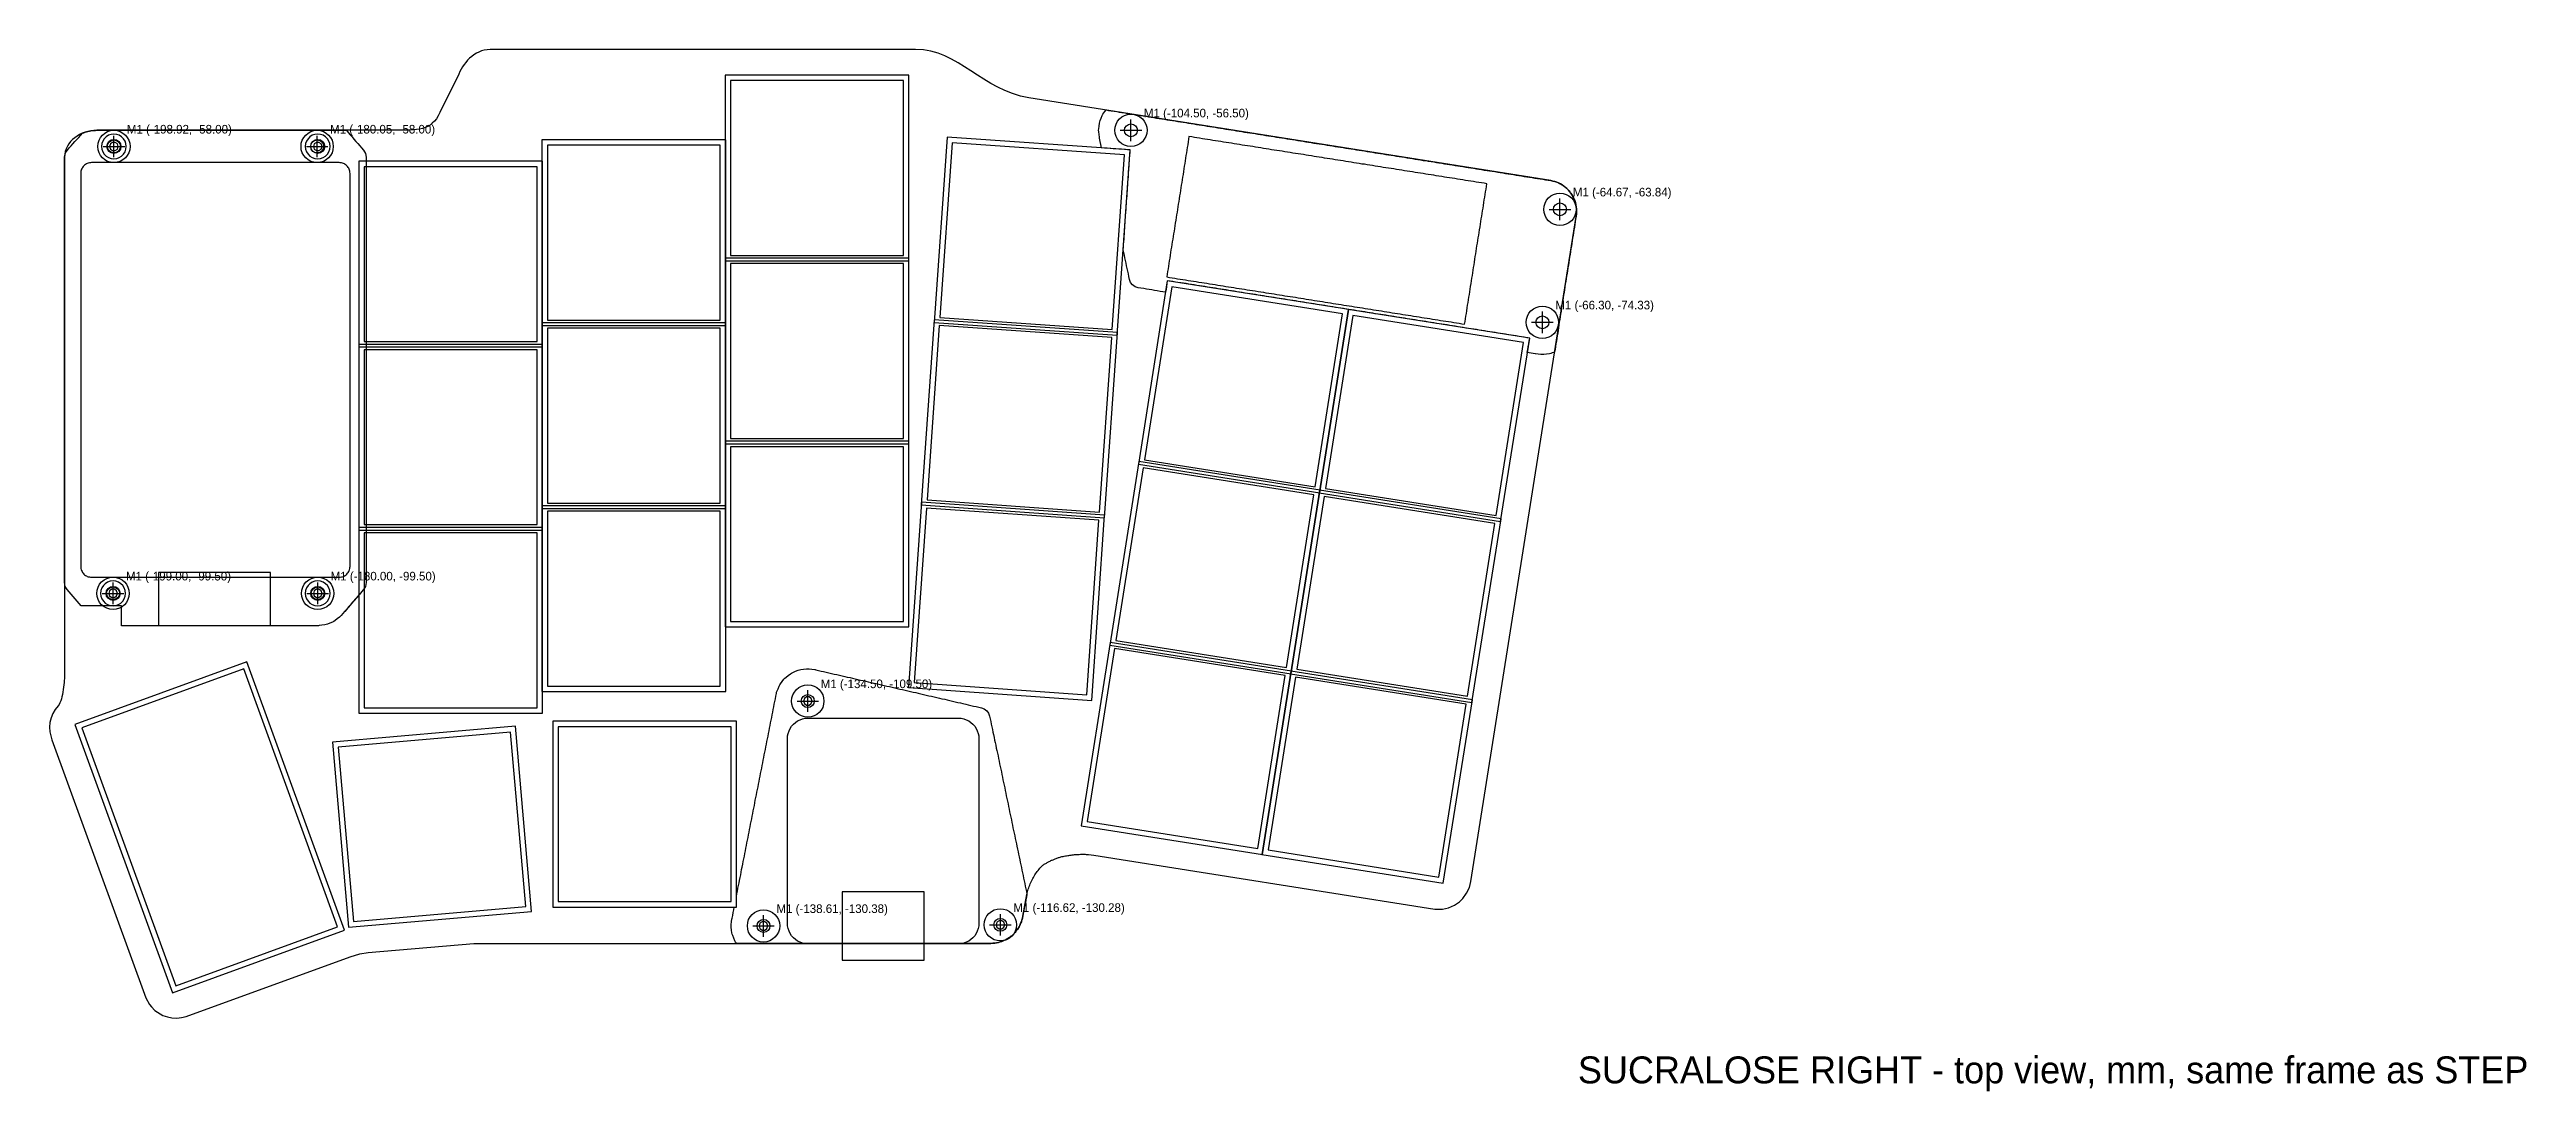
# Model space of a CAD drawing. Header units: millimetres. Extents: x -205 to 25, y -146 to -49.
import ezdxf

# ---------------------------------------------------------------- set-up
doc = ezdxf.new("R2010")
doc.units = ezdxf.units.MM
for name, color, linetype in [('BATTERY_BAY', 8, 'Continuous'), ('BOARD_OUTLINE', 7, 'Continuous'), ('COVER_BATTERY_BOTTOM', 1, 'Continuous'), ('COVER_BATTERY_TOP', 30, 'Continuous'), ('COVER_DISPLAY_COVER', 3, 'Continuous'), ('COVER_STANDOFFS', 9, 'Continuous'), ('COVER_XIAO_COVER', 5, 'Continuous'), ('KEYCAP_GUARD', 6, 'Continuous'), ('KEYCAPS', 4, 'Continuous'), ('LABELS', 7, 'Continuous'), ('M1_HOLES', 2, 'Continuous'), ('XIAO', 1, 'Continuous'), ('XIAO_USB', 1, 'Continuous')]:
    doc.layers.add(name, color=color, linetype=linetype)

msp = doc.modelspace()

# ---------------------------------------------------------------- texts
at = {"layer": 'LABELS'}
for s, height, p in [('M1 (-104.50, -56.50)', 0.8, (-103.3, -55.3)), ('M1 (-198.92, -58.00)', 0.8, (-197.72, -56.8)), ('M1 (-180.05, -58.00)', 0.8, (-178.85, -56.8)), ('M1 (-64.67, -63.84)', 0.8, (-63.47, -62.64)), ('M1 (-66.30, -74.33)', 0.8, (-65.1, -73.13)), ('M1 (-199.00, -99.50)', 0.8, (-197.8, -98.3)), ('M1 (-180.00, -99.50)', 0.8, (-178.8, -98.3)), ('M1 (-134.50, -109.50)', 0.8, (-133.3, -108.3)), ('M1 (-138.61, -130.38)', 0.8, (-137.41, -129.18)), ('M1 (-116.62, -130.28)', 0.8, (-115.42, -129.08)), ('SUCRALOSE RIGHT - top view, mm, same frame as STEP', 2.5, (-63, -145))]:
    msp.add_text(s, height=height, dxfattribs=at).set_placement(p)

# ---------------------------------------------------------------- linework, layer by layer
at = {"layer": 'BATTERY_BAY'}
msp.add_lwpolyline([(-177, -60.5), (-177.01, -60.4), (-177.02, -60.3), (-177.04, -60.2), (-177.08, -60.11), (-177.12, -60.02), (-177.17, -59.94), (-177.23, -59.86), (-177.29, -59.79), (-177.36, -59.73), (-177.44, -59.67), (-177.52, -59.62), (-177.61, -59.58), (-177.7, -59.54), (-177.8, -59.52), (-177.9, -59.51), (-178, -59.5), (-201, -59.5), (-201.1, -59.51), (-201.2, -59.52), (-201.3, -59.54), (-201.39, -59.58), (-201.48, -59.62), (-201.56, -59.67), (-201.64, -59.73), (-201.71, -59.79), (-201.77, -59.86), (-201.83, -59.94), (-201.88, -60.02), (-201.92, -60.11), (-201.96, -60.2), (-201.98, -60.3), (-201.99, -60.4), (-202, -60.5), (-202, -97), (-201.99, -97.1), (-201.98, -97.2), (-201.96, -97.3), (-201.92, -97.39), (-201.88, -97.48), (-201.83, -97.56), (-201.77, -97.64), (-201.71, -97.71), (-201.64, -97.77), (-201.56, -97.83), (-201.48, -97.88), (-201.39, -97.92), (-201.3, -97.96), (-201.2, -97.98), (-201.1, -97.99), (-201, -98), (-178, -98), (-177.9, -97.99), (-177.8, -97.98), (-177.7, -97.96), (-177.61, -97.92), (-177.52, -97.88), (-177.44, -97.83), (-177.36, -97.77), (-177.29, -97.71), (-177.23, -97.64), (-177.17, -97.56), (-177.12, -97.48), (-177.08, -97.39), (-177.04, -97.3), (-177.02, -97.2), (-177.01, -97.1), (-177, -97), (-177, -60.5)], close=True, dxfattribs=at)
at = {"layer": 'BOARD_OUTLINE'}
msp.add_lwpolyline([(-63.17, -64.5), (-63.14, -64.31), (-63.13, -64.12), (-63.13, -63.93), (-63.14, -63.75), (-63.16, -63.56), (-63.2, -63.37), (-63.24, -63.19), (-63.3, -63.01), (-63.37, -62.84), (-63.45, -62.67), (-63.55, -62.51), (-63.65, -62.35), (-63.76, -62.2), (-63.88, -62.06), (-64.02, -61.92), (-64.16, -61.8), (-64.31, -61.68), (-64.46, -61.57), (-64.62, -61.48), (-64.79, -61.39), (-64.96, -61.32), (-65.14, -61.26), (-65.32, -61.21), (-65.51, -61.17), (-113.97, -53.48), (-114.75, -53.32), (-115.5, -53.09), (-116.2, -52.81), (-116.87, -52.49), (-117.52, -52.14), (-118.15, -51.76), (-118.75, -51.37), (-119.35, -50.98), (-119.95, -50.6), (-120.55, -50.24), (-121.16, -49.9), (-121.77, -49.6), (-122.41, -49.35), (-123.08, -49.16), (-123.77, -49.04), (-124.5, -49), (-164, -49), (-164.28, -49.02), (-164.54, -49.06), (-164.8, -49.13), (-165.04, -49.23), (-165.27, -49.34), (-165.49, -49.48), (-165.7, -49.64), (-165.9, -49.81), (-166.08, -49.99), (-166.25, -50.19), (-166.41, -50.4), (-166.56, -50.61), (-166.69, -50.83), (-166.81, -51.05), (-166.91, -51.28), (-167, -51.5), (-168.5, -54.5), (-168.65, -54.85), (-168.81, -55.16), (-168.98, -55.43), (-169.16, -55.66), (-169.36, -55.85), (-169.57, -56.01), (-169.79, -56.14), (-170.03, -56.25), (-170.28, -56.33), (-170.55, -56.39), (-170.84, -56.44), (-171.14, -56.47), (-171.45, -56.49), (-171.78, -56.5), (-172.13, -56.5), (-172.5, -56.5), (-177, -56.5), (-197, -56.5), (-200.5, -56.5), (-200.78, -56.51), (-201.06, -56.55), (-201.33, -56.6), (-201.6, -56.68), (-201.86, -56.78), (-202.11, -56.9), (-202.34, -57.03), (-202.56, -57.19), (-202.76, -57.36), (-202.95, -57.55), (-203.11, -57.76), (-203.24, -57.98), (-203.35, -58.21), (-203.43, -58.46), (-203.48, -58.72), (-203.5, -59), (-203.5, -107), (-203.5, -107.11), (-203.51, -107.25), (-203.51, -107.41), (-203.53, -107.59), (-203.54, -107.79), (-203.56, -108), (-203.59, -108.22), (-203.62, -108.44), (-203.65, -108.66), (-203.7, -108.88), (-203.74, -109.1), (-203.8, -109.3), (-203.86, -109.49), (-203.93, -109.66), (-204, -109.81), (-204.08, -109.93), (-204.36, -110.27), (-204.58, -110.65), (-204.75, -111.06), (-204.86, -111.49), (-204.9, -111.92), (-204.87, -112.36), (-204.69, -113.09), (-195.97, -137.05), (-195.62, -137.68), (-195.44, -137.91), (-195.12, -138.22), (-194.64, -138.56), (-194.38, -138.69), (-193.96, -138.83), (-193.53, -138.92), (-193.09, -138.94), (-192.65, -138.89), (-192.21, -138.78), (-176.98, -133.24), (-176.09, -132.98), (-175.31, -132.86), (-165.5, -132), (-138.5, -132), (-117.5, -132), (-117.32, -131.99), (-117.15, -131.98), (-116.98, -131.95), (-116.8, -131.92), (-116.63, -131.87), (-116.47, -131.82), (-116.3, -131.75), (-116.15, -131.68), (-115.99, -131.59), (-115.84, -131.5), (-115.7, -131.4), (-115.56, -131.29), (-115.43, -131.17), (-115.31, -131.05), (-115.19, -130.91), (-115.08, -130.78), (-114.98, -130.63), (-114.89, -130.48), (-114.81, -130.33), (-114.74, -130.17), (-114.67, -130), (-114.62, -129.84), (-114.57, -129.67), (-114.54, -129.49), (-114.16, -127.47), (-114.13, -127.34), (-114.1, -127.21), (-114.07, -127.09), (-114.03, -126.96), (-113.99, -126.83), (-113.95, -126.71), (-113.9, -126.59), (-113.85, -126.47), (-113.8, -126.34), (-113.74, -126.23), (-113.68, -126.11), (-113.62, -125.99), (-113.56, -125.88), (-113.49, -125.76), (-113.42, -125.65), (-113.35, -125.54), (-113.27, -125.43), (-113.2, -125.33), (-113.11, -125.23), (-113.03, -125.12), (-112.95, -125.02), (-112.86, -124.93), (-112.77, -124.83), (-112.67, -124.74), (-112.61, -124.7), (-112.55, -124.65), (-112.48, -124.61), (-112.41, -124.57), (-112.35, -124.54), (-112.28, -124.5), (-112.21, -124.46), (-112.15, -124.43), (-112.08, -124.39), (-112.01, -124.36), (-111.94, -124.32), (-111.87, -124.29), (-111.8, -124.26), (-111.73, -124.23), (-111.66, -124.2), (-111.59, -124.17), (-111.52, -124.14), (-111.44, -124.12), (-111.37, -124.09), (-111.3, -124.07), (-111.23, -124.04), (-111.15, -124.02), (-111.08, -124), (-111.01, -123.98), (-110.9, -123.95), (-110.8, -123.93), (-110.69, -123.91), (-110.58, -123.88), (-110.48, -123.86), (-110.37, -123.85), (-110.26, -123.83), (-110.16, -123.81), (-110.05, -123.8), (-109.94, -123.79), (-109.84, -123.77), (-109.73, -123.76), (-109.62, -123.75), (-109.51, -123.75), (-109.41, -123.74), (-109.3, -123.74), (-109.19, -123.73), (-109.08, -123.73), (-108.97, -123.73), (-108.87, -123.73), (-108.76, -123.73), (-108.65, -123.74), (-108.54, -123.74), (-108.43, -123.75), (-107.93, -123.81), (-76.3, -128.82), (-75.58, -128.82), (-75.01, -128.69), (-74.47, -128.46), (-73.98, -128.13), (-73.67, -127.82), (-73.33, -127.34), (-73.08, -126.81), (-72.95, -126.26), (-65.08, -76.59), (-63.17, -64.5)], close=True, dxfattribs=at)
at = {"layer": 'COVER_BATTERY_BOTTOM'}
for points in [[(-203.24, -58.33), (-203.07, -58.14), (-202.89, -57.94), (-202.72, -57.75), (-202.54, -57.55), (-202.37, -57.36), (-202.19, -57.16), (-202.02, -56.97), (-201.84, -56.77)], [(-201.84, -56.77), (-201.72, -56.73), (-201.6, -56.68)], [(-201.6, -56.68), (-201.47, -56.64), (-201.33, -56.6)], [(-201.33, -56.6), (-201.2, -56.57), (-201.06, -56.55)], [(-201.06, -56.55), (-200.92, -56.53), (-200.78, -56.51)], [(-200.78, -56.51), (-200.64, -56.51), (-200.5, -56.5)], [(-200.5, -56.5), (-200.25, -56.5), (-200, -56.5), (-199.74, -56.5), (-199.49, -56.5), (-199.24, -56.5), (-198.99, -56.5), (-198.74, -56.5), (-198.49, -56.5), (-198.23, -56.5), (-197.98, -56.5), (-197.73, -56.5), (-197.48, -56.5), (-197.23, -56.5), (-196.98, -56.5), (-196.72, -56.5), (-196.47, -56.5), (-196.22, -56.5), (-195.97, -56.5), (-195.72, -56.5), (-195.46, -56.5), (-195.21, -56.5), (-194.96, -56.5), (-194.71, -56.5), (-194.46, -56.5), (-194.21, -56.5), (-193.95, -56.5), (-193.7, -56.5), (-193.45, -56.5), (-193.2, -56.5), (-192.95, -56.5), (-192.7, -56.5), (-192.44, -56.5), (-192.19, -56.5), (-191.94, -56.5), (-191.69, -56.5), (-191.44, -56.5), (-191.18, -56.5), (-190.93, -56.5), (-190.68, -56.5), (-190.43, -56.5), (-190.18, -56.5), (-189.93, -56.5), (-189.67, -56.5), (-189.42, -56.5), (-189.17, -56.5), (-188.92, -56.5), (-188.67, -56.5), (-188.42, -56.5), (-188.16, -56.5), (-187.91, -56.5), (-187.66, -56.5), (-187.41, -56.5), (-187.16, -56.5), (-186.91, -56.5), (-186.65, -56.5), (-186.4, -56.5), (-186.15, -56.5), (-185.9, -56.5), (-185.65, -56.5), (-185.39, -56.5), (-185.14, -56.5), (-184.89, -56.5), (-184.64, -56.5), (-184.39, -56.5), (-184.14, -56.5), (-183.88, -56.5), (-183.63, -56.5), (-183.38, -56.5), (-183.13, -56.5), (-182.88, -56.5), (-182.63, -56.5), (-182.37, -56.5), (-182.12, -56.5), (-181.87, -56.5), (-181.62, -56.5), (-181.37, -56.5), (-181.11, -56.5), (-180.86, -56.5), (-180.61, -56.5), (-180.36, -56.5), (-180.11, -56.5), (-179.86, -56.5), (-179.6, -56.5), (-179.35, -56.5), (-179.1, -56.5), (-178.85, -56.5), (-178.6, -56.5), (-178.35, -56.5), (-178.09, -56.5), (-177.84, -56.5), (-177.59, -56.5), (-177.34, -56.5)], [(-200.07, -58), (-200.04, -58.26), (-199.96, -58.5), (-199.82, -58.72), (-199.64, -58.9), (-199.42, -59.04), (-199.18, -59.12), (-198.92, -59.15), (-198.66, -59.12), (-198.42, -59.04), (-198.2, -58.9), (-198.02, -58.72), (-197.88, -58.5), (-197.8, -58.26), (-197.77, -58), (-197.8, -57.74), (-197.88, -57.5), (-198.02, -57.28), (-198.2, -57.1), (-198.42, -56.96), (-198.66, -56.88), (-198.92, -56.85), (-199.18, -56.88), (-199.42, -56.96), (-199.64, -57.1), (-199.82, -57.28), (-199.96, -57.5), (-200.04, -57.74), (-200.07, -58)], [(-199.57, -58), (-199.52, -57.75), (-199.38, -57.54), (-199.17, -57.4), (-198.92, -57.35), (-198.67, -57.4), (-198.46, -57.54), (-198.32, -57.75), (-198.27, -58), (-198.32, -58.25), (-198.46, -58.46), (-198.67, -58.6), (-198.92, -58.65), (-199.17, -58.6), (-199.38, -58.46), (-199.52, -58.25), (-199.57, -58)], [(-181.15, -58), (-181.12, -58.26), (-181.04, -58.5), (-180.9, -58.72), (-180.72, -58.9), (-180.5, -59.04), (-180.26, -59.12), (-180, -59.15), (-179.74, -59.12), (-179.5, -59.04), (-179.28, -58.9), (-179.1, -58.72), (-178.96, -58.5), (-178.88, -58.26), (-178.85, -58), (-178.88, -57.74), (-178.96, -57.5), (-179.1, -57.28), (-179.28, -57.1), (-179.5, -56.96), (-179.74, -56.88), (-180, -56.85), (-180.26, -56.88), (-180.5, -56.96), (-180.72, -57.1), (-180.9, -57.28), (-181.04, -57.5), (-181.12, -57.74), (-181.15, -58)], [(-180.65, -58), (-180.6, -57.75), (-180.46, -57.54), (-180.25, -57.4), (-180, -57.35), (-179.75, -57.4), (-179.54, -57.54), (-179.4, -57.75), (-179.35, -58), (-179.4, -58.25), (-179.54, -58.46), (-179.75, -58.6), (-180, -58.65), (-180.25, -58.6), (-180.46, -58.46), (-180.6, -58.25), (-180.65, -58)], [(-177.34, -56.5), (-177.16, -56.71), (-176.98, -56.91), (-176.81, -57.12), (-176.63, -57.32), (-176.45, -57.53), (-176.27, -57.73), (-176.1, -57.94), (-175.92, -58.14), (-175.74, -58.35)], [(-203.5, -59), (-203.5, -58.94), (-203.49, -58.88)], [(-203.5, -98.5), (-203.5, -98.25), (-203.5, -98), (-203.5, -97.75), (-203.5, -97.5), (-203.5, -97.25), (-203.5, -97), (-203.5, -96.75), (-203.5, -96.5), (-203.5, -96.25), (-203.5, -96), (-203.5, -95.75), (-203.5, -95.5), (-203.5, -95.25), (-203.5, -95), (-203.5, -94.75), (-203.5, -94.5), (-203.5, -94.25), (-203.5, -94), (-203.5, -93.75), (-203.5, -93.5), (-203.5, -93.25), (-203.5, -93), (-203.5, -92.75), (-203.5, -92.5), (-203.5, -92.25), (-203.5, -92), (-203.5, -91.75), (-203.5, -91.5), (-203.5, -91.25), (-203.5, -91), (-203.5, -90.75), (-203.5, -90.5), (-203.5, -90.25), (-203.5, -90), (-203.5, -89.75), (-203.5, -89.5), (-203.5, -89.25), (-203.5, -89), (-203.5, -88.75), (-203.5, -88.5), (-203.5, -88.25), (-203.5, -88), (-203.5, -87.75), (-203.5, -87.5), (-203.5, -87.25), (-203.5, -87), (-203.5, -86.75), (-203.5, -86.5), (-203.5, -86.25), (-203.5, -86), (-203.5, -85.75), (-203.5, -85.5), (-203.5, -85.25), (-203.5, -85), (-203.5, -84.75), (-203.5, -84.5), (-203.5, -84.25), (-203.5, -84), (-203.5, -83.75), (-203.5, -83.5), (-203.5, -83.25), (-203.5, -83), (-203.5, -82.75), (-203.5, -82.5), (-203.5, -82.25), (-203.5, -82), (-203.5, -81.75), (-203.5, -81.5), (-203.5, -81.25), (-203.5, -81), (-203.5, -80.75), (-203.5, -80.5), (-203.5, -80.25), (-203.5, -80), (-203.5, -79.75), (-203.5, -79.5), (-203.5, -79.25), (-203.5, -79), (-203.5, -78.75), (-203.5, -78.5), (-203.5, -78.25), (-203.5, -78), (-203.5, -77.75), (-203.5, -77.5), (-203.5, -77.25), (-203.5, -77), (-203.5, -76.75), (-203.5, -76.5), (-203.5, -76.25), (-203.5, -76), (-203.5, -75.75), (-203.5, -75.5), (-203.5, -75.25), (-203.5, -75), (-203.5, -74.75), (-203.5, -74.5), (-203.5, -74.25), (-203.5, -74), (-203.5, -73.75), (-203.5, -73.5), (-203.5, -73.25), (-203.5, -73), (-203.5, -72.75), (-203.5, -72.5), (-203.5, -72.25), (-203.5, -72), (-203.5, -71.75), (-203.5, -71.5), (-203.5, -71.25), (-203.5, -71), (-203.5, -70.75), (-203.5, -70.5), (-203.5, -70.25), (-203.5, -70), (-203.5, -69.75), (-203.5, -69.5), (-203.5, -69.25), (-203.5, -69), (-203.5, -68.75), (-203.5, -68.5), (-203.5, -68.25), (-203.5, -68), (-203.5, -67.75), (-203.5, -67.5), (-203.5, -67.25), (-203.5, -67), (-203.5, -66.75), (-203.5, -66.5), (-203.5, -66.25), (-203.5, -66), (-203.5, -65.75), (-203.5, -65.5), (-203.5, -65.25), (-203.5, -65), (-203.5, -64.75), (-203.5, -64.5), (-203.5, -64.25), (-203.5, -64), (-203.5, -63.75), (-203.5, -63.5), (-203.5, -63.25), (-203.5, -63), (-203.5, -62.75), (-203.5, -62.5), (-203.5, -62.25), (-203.5, -62), (-203.5, -61.75), (-203.5, -61.5), (-203.5, -61.25), (-203.5, -61), (-203.5, -60.75), (-203.5, -60.5), (-203.5, -60.25), (-203.5, -60), (-203.5, -59.75), (-203.5, -59.5), (-203.5, -59.25), (-203.5, -59)], [(-203.49, -58.88), (-203.41, -58.58), (-203.24, -58.33)], [(-175.74, -58.35), (-175.56, -58.65), (-175.5, -59)], [(-175.5, -59), (-175.5, -59.25), (-175.5, -59.5), (-175.5, -59.75), (-175.5, -60), (-175.5, -60.25), (-175.5, -60.5), (-175.5, -60.75), (-175.5, -61), (-175.5, -61.25), (-175.5, -61.5), (-175.5, -61.75), (-175.5, -62), (-175.5, -62.25), (-175.5, -62.5), (-175.5, -62.75), (-175.5, -63), (-175.5, -63.25), (-175.5, -63.5), (-175.5, -63.75), (-175.5, -64), (-175.5, -64.25), (-175.5, -64.5), (-175.5, -64.75), (-175.5, -65), (-175.5, -65.25), (-175.5, -65.5), (-175.5, -65.75), (-175.5, -66), (-175.5, -66.25), (-175.5, -66.5), (-175.5, -66.75), (-175.5, -67), (-175.5, -67.25), (-175.5, -67.5), (-175.5, -67.75), (-175.5, -68), (-175.5, -68.25), (-175.5, -68.5), (-175.5, -68.75), (-175.5, -69), (-175.5, -69.25), (-175.5, -69.5), (-175.5, -69.75), (-175.5, -70), (-175.5, -70.25), (-175.5, -70.5), (-175.5, -70.75), (-175.5, -71), (-175.5, -71.25), (-175.5, -71.5), (-175.5, -71.75), (-175.5, -72), (-175.5, -72.25), (-175.5, -72.5), (-175.5, -72.75), (-175.5, -73), (-175.5, -73.25), (-175.5, -73.5), (-175.5, -73.75), (-175.5, -74), (-175.5, -74.25), (-175.5, -74.5), (-175.5, -74.75), (-175.5, -75), (-175.5, -75.25), (-175.5, -75.5), (-175.5, -75.75), (-175.5, -76), (-175.5, -76.25), (-175.5, -76.5), (-175.5, -76.75), (-175.5, -77), (-175.5, -77.25), (-175.5, -77.5), (-175.5, -77.75), (-175.5, -78), (-175.5, -78.25), (-175.5, -78.5), (-175.5, -78.75), (-175.5, -79), (-175.5, -79.25), (-175.5, -79.5), (-175.5, -79.75), (-175.5, -80), (-175.5, -80.25), (-175.5, -80.5), (-175.5, -80.75), (-175.5, -81), (-175.5, -81.25), (-175.5, -81.5), (-175.5, -81.75), (-175.5, -82), (-175.5, -82.25), (-175.5, -82.5), (-175.5, -82.75), (-175.5, -83), (-175.5, -83.25), (-175.5, -83.5), (-175.5, -83.75), (-175.5, -84), (-175.5, -84.25), (-175.5, -84.5), (-175.5, -84.75), (-175.5, -85), (-175.5, -85.25), (-175.5, -85.5), (-175.5, -85.75), (-175.5, -86), (-175.5, -86.25), (-175.5, -86.5), (-175.5, -86.75), (-175.5, -87), (-175.5, -87.25), (-175.5, -87.5), (-175.5, -87.75), (-175.5, -88), (-175.5, -88.25), (-175.5, -88.5), (-175.5, -88.75), (-175.5, -89), (-175.5, -89.25), (-175.5, -89.5), (-175.5, -89.75), (-175.5, -90), (-175.5, -90.25), (-175.5, -90.5), (-175.5, -90.75), (-175.5, -91), (-175.5, -91.25), (-175.5, -91.5), (-175.5, -91.75), (-175.5, -92), (-175.5, -92.25), (-175.5, -92.5), (-175.5, -92.75), (-175.5, -93), (-175.5, -93.25), (-175.5, -93.5), (-175.5, -93.75), (-175.5, -94), (-175.5, -94.25), (-175.5, -94.5), (-175.5, -94.75), (-175.5, -95), (-175.5, -95.25), (-175.5, -95.5), (-175.5, -95.75), (-175.5, -96), (-175.5, -96.25), (-175.5, -96.5), (-175.5, -96.75), (-175.5, -97), (-175.5, -97.25), (-175.5, -97.5), (-175.5, -97.75), (-175.5, -98), (-175.5, -98.25), (-175.5, -98.5)], [(-203.26, -99.15), (-203.44, -98.85), (-203.5, -98.5)], [(-200.15, -99.5), (-200.12, -99.76), (-200.04, -100), (-199.9, -100.22), (-199.72, -100.4), (-199.5, -100.54), (-199.26, -100.62), (-199, -100.65), (-198.74, -100.62), (-198.5, -100.54), (-198.28, -100.4), (-198.1, -100.22), (-197.96, -100), (-197.88, -99.76), (-197.85, -99.5), (-197.88, -99.24), (-197.96, -99), (-198.1, -98.78), (-198.28, -98.6), (-198.5, -98.46), (-198.74, -98.38), (-199, -98.35), (-199.26, -98.38), (-199.5, -98.46), (-199.72, -98.6), (-199.9, -98.78), (-200.04, -99), (-200.12, -99.24), (-200.15, -99.5)], [(-199.65, -99.5), (-199.6, -99.25), (-199.46, -99.04), (-199.25, -98.9), (-199, -98.85), (-198.75, -98.9), (-198.54, -99.04), (-198.4, -99.25), (-198.35, -99.5), (-198.4, -99.75), (-198.54, -99.96), (-198.75, -100.1), (-199, -100.15), (-199.25, -100.1), (-199.46, -99.96), (-199.6, -99.75), (-199.65, -99.5)], [(-181.15, -99.5), (-181.12, -99.76), (-181.04, -100), (-180.9, -100.22), (-180.72, -100.4), (-180.5, -100.54), (-180.26, -100.62), (-180, -100.65), (-179.74, -100.62), (-179.5, -100.54), (-179.28, -100.4), (-179.1, -100.22), (-178.96, -100), (-178.88, -99.76), (-178.85, -99.5), (-178.88, -99.24), (-178.96, -99), (-179.1, -98.78), (-179.28, -98.6), (-179.5, -98.46), (-179.74, -98.38), (-180, -98.35), (-180.26, -98.38), (-180.5, -98.46), (-180.72, -98.6), (-180.9, -98.78), (-181.04, -99), (-181.12, -99.24), (-181.15, -99.5)], [(-180.65, -99.5), (-180.6, -99.25), (-180.46, -99.04), (-180.25, -98.9), (-180, -98.85), (-179.75, -98.9), (-179.54, -99.04), (-179.4, -99.25), (-179.35, -99.5), (-179.4, -99.75), (-179.54, -99.96), (-179.75, -100.1), (-180, -100.15), (-180.25, -100.1), (-180.46, -99.96), (-180.6, -99.75), (-180.65, -99.5)], [(-175.5, -98.5), (-175.56, -98.85), (-175.74, -99.15)], [(-201.96, -100.65), (-202.15, -100.44), (-202.33, -100.22), (-202.52, -100.01), (-202.7, -99.8), (-202.89, -99.58), (-203.07, -99.37), (-203.26, -99.15)], [(-198.2, -100.65), (-198.45, -100.65), (-198.7, -100.65), (-198.95, -100.65), (-199.2, -100.65), (-199.45, -100.65), (-199.71, -100.65), (-199.96, -100.65), (-200.21, -100.65), (-200.46, -100.65), (-200.71, -100.65), (-200.96, -100.65), (-201.21, -100.65), (-201.46, -100.65), (-201.71, -100.65), (-201.96, -100.65)], [(-198.2, -102.5), (-198.2, -102.24), (-198.2, -101.97), (-198.2, -101.71), (-198.2, -101.44), (-198.2, -101.18), (-198.2, -100.91), (-198.2, -100.65)], [(-175.74, -99.15), (-175.92, -99.35), (-176.09, -99.56), (-176.26, -99.76), (-176.44, -99.96), (-176.61, -100.16), (-176.79, -100.36), (-176.96, -100.56), (-177.13, -100.76), (-177.31, -100.96), (-177.48, -101.17), (-177.66, -101.37), (-177.83, -101.57)], [(-180, -102.5), (-180.25, -102.5), (-180.51, -102.5), (-180.76, -102.5), (-181.01, -102.5), (-181.26, -102.5), (-181.52, -102.5), (-181.77, -102.5), (-182.02, -102.5), (-182.28, -102.5), (-182.53, -102.5), (-182.78, -102.5), (-183.03, -102.5), (-183.29, -102.5), (-183.54, -102.5), (-183.79, -102.5), (-184.04, -102.5), (-184.3, -102.5), (-184.55, -102.5), (-184.8, -102.5), (-185.06, -102.5), (-185.31, -102.5), (-185.56, -102.5), (-185.81, -102.5), (-186.07, -102.5), (-186.32, -102.5), (-186.57, -102.5), (-186.82, -102.5), (-187.08, -102.5), (-187.33, -102.5), (-187.58, -102.5), (-187.84, -102.5), (-188.09, -102.5), (-188.34, -102.5), (-188.59, -102.5), (-188.85, -102.5), (-189.1, -102.5), (-189.35, -102.5), (-189.61, -102.5), (-189.86, -102.5), (-190.11, -102.5), (-190.36, -102.5), (-190.62, -102.5), (-190.87, -102.5), (-191.12, -102.5), (-191.38, -102.5), (-191.63, -102.5), (-191.88, -102.5), (-192.13, -102.5), (-192.39, -102.5), (-192.64, -102.5), (-192.89, -102.5), (-193.14, -102.5), (-193.4, -102.5), (-193.65, -102.5), (-193.9, -102.5), (-194.16, -102.5), (-194.41, -102.5), (-194.66, -102.5), (-194.91, -102.5), (-195.17, -102.5), (-195.42, -102.5), (-195.67, -102.5), (-195.92, -102.5), (-196.18, -102.5), (-196.43, -102.5), (-196.68, -102.5), (-196.94, -102.5), (-197.19, -102.5), (-197.44, -102.5), (-197.69, -102.5), (-197.95, -102.5), (-198.2, -102.5)], [(-179.87, -102.49), (-179.93, -102.5), (-180, -102.5)], [(-179.35, -102.42), (-179.61, -102.46), (-179.87, -102.49)], [(-179.1, -102.36), (-179.22, -102.4), (-179.35, -102.42)], [(-178.62, -102.16), (-178.86, -102.26), (-179.1, -102.36)], [(-178.39, -102.03), (-178.5, -102.1), (-178.62, -102.16)], [(-177.98, -101.71), (-178.18, -101.87), (-178.39, -102.03)], [(-177.83, -101.57), (-177.9, -101.64), (-177.98, -101.71)]]:
    msp.add_lwpolyline(points, dxfattribs=at)
at = {"layer": 'COVER_BATTERY_TOP'}
for points in [[(-203.24, -58.33), (-203.07, -58.14), (-202.89, -57.94), (-202.72, -57.75), (-202.54, -57.55), (-202.37, -57.36), (-202.19, -57.16), (-202.02, -56.97), (-201.84, -56.77)], [(-201.84, -56.77), (-201.72, -56.73), (-201.6, -56.68)], [(-201.6, -56.68), (-201.47, -56.64), (-201.33, -56.6)], [(-201.33, -56.6), (-201.2, -56.57), (-201.06, -56.55)], [(-201.06, -56.55), (-200.92, -56.53), (-200.78, -56.51)], [(-200.78, -56.51), (-200.64, -56.51), (-200.5, -56.5)], [(-200.5, -56.5), (-200.25, -56.5), (-200, -56.5), (-199.74, -56.5), (-199.49, -56.5), (-199.24, -56.5), (-198.99, -56.5), (-198.74, -56.5), (-198.49, -56.5), (-198.23, -56.5), (-197.98, -56.5), (-197.73, -56.5), (-197.48, -56.5), (-197.23, -56.5), (-196.98, -56.5), (-196.72, -56.5), (-196.47, -56.5), (-196.22, -56.5), (-195.97, -56.5), (-195.72, -56.5), (-195.46, -56.5), (-195.21, -56.5), (-194.96, -56.5), (-194.71, -56.5), (-194.46, -56.5), (-194.21, -56.5), (-193.95, -56.5), (-193.7, -56.5), (-193.45, -56.5), (-193.2, -56.5), (-192.95, -56.5), (-192.7, -56.5), (-192.44, -56.5), (-192.19, -56.5), (-191.94, -56.5), (-191.69, -56.5), (-191.44, -56.5), (-191.18, -56.5), (-190.93, -56.5), (-190.68, -56.5), (-190.43, -56.5), (-190.18, -56.5), (-189.93, -56.5), (-189.67, -56.5), (-189.42, -56.5), (-189.17, -56.5), (-188.92, -56.5), (-188.67, -56.5), (-188.42, -56.5), (-188.16, -56.5), (-187.91, -56.5), (-187.66, -56.5), (-187.41, -56.5), (-187.16, -56.5), (-186.91, -56.5), (-186.65, -56.5), (-186.4, -56.5), (-186.15, -56.5), (-185.9, -56.5), (-185.65, -56.5), (-185.39, -56.5), (-185.14, -56.5), (-184.89, -56.5), (-184.64, -56.5), (-184.39, -56.5), (-184.14, -56.5), (-183.88, -56.5), (-183.63, -56.5), (-183.38, -56.5), (-183.13, -56.5), (-182.88, -56.5), (-182.63, -56.5), (-182.37, -56.5), (-182.12, -56.5), (-181.87, -56.5), (-181.62, -56.5), (-181.37, -56.5), (-181.11, -56.5), (-180.86, -56.5), (-180.61, -56.5), (-180.36, -56.5), (-180.11, -56.5), (-179.86, -56.5), (-179.6, -56.5), (-179.35, -56.5), (-179.1, -56.5), (-178.85, -56.5), (-178.6, -56.5), (-178.35, -56.5), (-178.09, -56.5), (-177.84, -56.5), (-177.59, -56.5), (-177.34, -56.5)], [(-177.34, -56.5), (-177.16, -56.71), (-176.98, -56.91), (-176.81, -57.12), (-176.63, -57.32), (-176.45, -57.53), (-176.27, -57.73), (-176.1, -57.94), (-175.92, -58.14), (-175.74, -58.35)], [(-203.5, -59), (-203.5, -58.94), (-203.49, -58.88)], [(-203.5, -98.5), (-203.5, -98.25), (-203.5, -98), (-203.5, -97.75), (-203.5, -97.5), (-203.5, -97.25), (-203.5, -97), (-203.5, -96.75), (-203.5, -96.5), (-203.5, -96.25), (-203.5, -96), (-203.5, -95.75), (-203.5, -95.5), (-203.5, -95.25), (-203.5, -95), (-203.5, -94.75), (-203.5, -94.5), (-203.5, -94.25), (-203.5, -94), (-203.5, -93.75), (-203.5, -93.5), (-203.5, -93.25), (-203.5, -93), (-203.5, -92.75), (-203.5, -92.5), (-203.5, -92.25), (-203.5, -92), (-203.5, -91.75), (-203.5, -91.5), (-203.5, -91.25), (-203.5, -91), (-203.5, -90.75), (-203.5, -90.5), (-203.5, -90.25), (-203.5, -90), (-203.5, -89.75), (-203.5, -89.5), (-203.5, -89.25), (-203.5, -89), (-203.5, -88.75), (-203.5, -88.5), (-203.5, -88.25), (-203.5, -88), (-203.5, -87.75), (-203.5, -87.5), (-203.5, -87.25), (-203.5, -87), (-203.5, -86.75), (-203.5, -86.5), (-203.5, -86.25), (-203.5, -86), (-203.5, -85.75), (-203.5, -85.5), (-203.5, -85.25), (-203.5, -85), (-203.5, -84.75), (-203.5, -84.5), (-203.5, -84.25), (-203.5, -84), (-203.5, -83.75), (-203.5, -83.5), (-203.5, -83.25), (-203.5, -83), (-203.5, -82.75), (-203.5, -82.5), (-203.5, -82.25), (-203.5, -82), (-203.5, -81.75), (-203.5, -81.5), (-203.5, -81.25), (-203.5, -81), (-203.5, -80.75), (-203.5, -80.5), (-203.5, -80.25), (-203.5, -80), (-203.5, -79.75), (-203.5, -79.5), (-203.5, -79.25), (-203.5, -79), (-203.5, -78.75), (-203.5, -78.5), (-203.5, -78.25), (-203.5, -78), (-203.5, -77.75), (-203.5, -77.5), (-203.5, -77.25), (-203.5, -77), (-203.5, -76.75), (-203.5, -76.5), (-203.5, -76.25), (-203.5, -76), (-203.5, -75.75), (-203.5, -75.5), (-203.5, -75.25), (-203.5, -75), (-203.5, -74.75), (-203.5, -74.5), (-203.5, -74.25), (-203.5, -74), (-203.5, -73.75), (-203.5, -73.5), (-203.5, -73.25), (-203.5, -73), (-203.5, -72.75), (-203.5, -72.5), (-203.5, -72.25), (-203.5, -72), (-203.5, -71.75), (-203.5, -71.5), (-203.5, -71.25), (-203.5, -71), (-203.5, -70.75), (-203.5, -70.5), (-203.5, -70.25), (-203.5, -70), (-203.5, -69.75), (-203.5, -69.5), (-203.5, -69.25), (-203.5, -69), (-203.5, -68.75), (-203.5, -68.5), (-203.5, -68.25), (-203.5, -68), (-203.5, -67.75), (-203.5, -67.5), (-203.5, -67.25), (-203.5, -67), (-203.5, -66.75), (-203.5, -66.5), (-203.5, -66.25), (-203.5, -66), (-203.5, -65.75), (-203.5, -65.5), (-203.5, -65.25), (-203.5, -65), (-203.5, -64.75), (-203.5, -64.5), (-203.5, -64.25), (-203.5, -64), (-203.5, -63.75), (-203.5, -63.5), (-203.5, -63.25), (-203.5, -63), (-203.5, -62.75), (-203.5, -62.5), (-203.5, -62.25), (-203.5, -62), (-203.5, -61.75), (-203.5, -61.5), (-203.5, -61.25), (-203.5, -61), (-203.5, -60.75), (-203.5, -60.5), (-203.5, -60.25), (-203.5, -60), (-203.5, -59.75), (-203.5, -59.5), (-203.5, -59.25), (-203.5, -59)], [(-203.49, -58.88), (-203.41, -58.58), (-203.24, -58.33)], [(-199.32, -58), (-199.24, -58.24), (-199.04, -58.38), (-198.8, -58.38), (-198.6, -58.24), (-198.52, -58), (-198.6, -57.76), (-198.8, -57.62), (-199.04, -57.62), (-199.24, -57.76), (-199.32, -58)], [(-180.4, -58), (-180.32, -58.24), (-180.12, -58.38), (-179.88, -58.38), (-179.68, -58.24), (-179.6, -58), (-179.68, -57.76), (-179.88, -57.62), (-180.12, -57.62), (-180.32, -57.76), (-180.4, -58)], [(-176.18, -59.38), (-176.18, -59.63), (-176.18, -59.88), (-176.18, -60.13), (-176.18, -60.38), (-176.18, -60.63), (-176.18, -60.88), (-176.18, -61.13), (-176.18, -61.38), (-176.18, -61.63), (-176.18, -61.88), (-176.18, -62.13), (-176.18, -62.38), (-176.18, -62.63), (-176.18, -62.88), (-176.18, -63.13), (-176.18, -63.38), (-176.18, -63.63), (-176.18, -63.88), (-176.18, -64.13), (-176.18, -64.38), (-176.18, -64.63), (-176.18, -64.88), (-176.18, -65.13), (-176.18, -65.38), (-176.18, -65.63), (-176.18, -65.88), (-176.18, -66.13), (-176.18, -66.38), (-176.18, -66.63), (-176.18, -66.88), (-176.18, -67.13), (-176.18, -67.38), (-176.18, -67.63), (-176.18, -67.88), (-176.18, -68.13), (-176.18, -68.38), (-176.18, -68.63), (-176.18, -68.88), (-176.18, -69.13), (-176.18, -69.38), (-176.18, -69.63), (-176.18, -69.88), (-176.18, -70.13), (-176.18, -70.38), (-176.18, -70.63), (-176.18, -70.88), (-176.18, -71.13), (-176.18, -71.38), (-176.18, -71.63), (-176.18, -71.88), (-176.18, -72.13), (-176.18, -72.38), (-176.18, -72.63), (-176.18, -72.88), (-176.18, -73.13), (-176.18, -73.38), (-176.18, -73.64), (-176.18, -73.89), (-176.18, -74.14), (-176.18, -74.39), (-176.18, -74.64), (-176.18, -74.89), (-176.18, -75.14), (-176.18, -75.39), (-176.18, -75.64), (-176.18, -75.89), (-176.18, -76.14), (-176.18, -76.39), (-176.18, -76.64), (-176.18, -76.89), (-176.18, -77.14), (-176.18, -77.39), (-176.18, -77.64), (-176.18, -77.89), (-176.18, -78.14), (-176.18, -78.39), (-176.18, -78.64), (-176.18, -78.89), (-176.18, -79.14), (-176.18, -79.39), (-176.18, -79.64), (-176.18, -79.89), (-176.18, -80.14), (-176.18, -80.39), (-176.18, -80.64), (-176.18, -80.89), (-176.18, -81.14), (-176.18, -81.39), (-176.18, -81.64), (-176.18, -81.89), (-176.18, -82.14), (-176.18, -82.39), (-176.18, -82.64), (-176.18, -82.89), (-176.18, -83.14), (-176.18, -83.39), (-176.18, -83.64), (-176.18, -83.89), (-176.18, -84.14), (-176.18, -84.39), (-176.18, -84.64), (-176.18, -84.89), (-176.18, -85.14), (-176.18, -85.39), (-176.18, -85.64), (-176.18, -85.89), (-176.18, -86.14), (-176.18, -86.39), (-176.18, -86.64), (-176.18, -86.89), (-176.18, -87.14), (-176.18, -87.39), (-176.18, -87.64), (-176.18, -87.9), (-176.18, -88.15), (-176.18, -88.4), (-176.18, -88.65), (-176.18, -88.9), (-176.18, -89.15), (-176.18, -89.4), (-176.18, -89.65), (-176.18, -89.9), (-176.18, -90.15), (-176.18, -90.4), (-176.18, -90.65), (-176.18, -90.9), (-176.18, -91.15), (-176.18, -91.4), (-176.18, -91.65), (-176.18, -91.9), (-176.18, -92.15), (-176.18, -92.4), (-176.18, -92.65), (-176.18, -92.9), (-176.18, -93.15), (-176.18, -93.4), (-176.18, -93.65), (-176.18, -93.9), (-176.18, -94.15), (-176.18, -94.4), (-176.18, -94.65), (-176.18, -94.9), (-176.18, -95.15), (-176.18, -95.4), (-176.18, -95.65), (-176.18, -95.9), (-176.18, -96.15), (-176.18, -96.4), (-176.18, -96.65), (-176.18, -96.9), (-176.18, -97.15), (-176.18, -97.4), (-176.18, -97.65), (-176.18, -97.9), (-176.18, -98.15), (-176.18, -98.4), (-176.18, -98.65), (-176.18, -98.9), (-176.18, -99.15), (-176.18, -99.4), (-176.18, -99.65)], [(-175.5, -59.38), (-175.84, -59.38), (-176.18, -59.38)], [(-175.74, -58.35), (-175.56, -58.65), (-175.5, -59)], [(-175.5, -59), (-175.5, -59.19), (-175.5, -59.38)], [(-203.26, -99.15), (-203.44, -98.85), (-203.5, -98.5)], [(-194.77, -97.55), (-194.77, -97.81), (-194.77, -98.07), (-194.77, -98.33), (-194.77, -98.59), (-194.77, -98.85), (-194.77, -99.11), (-194.77, -99.37), (-194.77, -99.63), (-194.77, -99.89), (-194.77, -100.15), (-194.77, -100.41), (-194.77, -100.67), (-194.77, -100.94), (-194.77, -101.2), (-194.77, -101.46), (-194.77, -101.72), (-194.77, -101.98), (-194.77, -102.24), (-194.77, -102.5)], [(-184.37, -97.55), (-184.62, -97.55), (-184.88, -97.55), (-185.13, -97.55), (-185.38, -97.55), (-185.64, -97.55), (-185.89, -97.55), (-186.14, -97.55), (-186.4, -97.55), (-186.65, -97.55), (-186.9, -97.55), (-187.16, -97.55), (-187.41, -97.55), (-187.67, -97.55), (-187.92, -97.55), (-188.17, -97.55), (-188.43, -97.55), (-188.68, -97.55), (-188.93, -97.55), (-189.19, -97.55), (-189.44, -97.55), (-189.69, -97.55), (-189.95, -97.55), (-190.2, -97.55), (-190.46, -97.55), (-190.71, -97.55), (-190.96, -97.55), (-191.22, -97.55), (-191.47, -97.55), (-191.72, -97.55), (-191.98, -97.55), (-192.23, -97.55), (-192.48, -97.55), (-192.74, -97.55), (-192.99, -97.55), (-193.25, -97.55), (-193.5, -97.55), (-193.75, -97.55), (-194.01, -97.55), (-194.26, -97.55), (-194.51, -97.55), (-194.77, -97.55)], [(-184.37, -102.5), (-184.37, -102.24), (-184.37, -101.98), (-184.37, -101.72), (-184.37, -101.46), (-184.37, -101.2), (-184.37, -100.94), (-184.37, -100.67), (-184.37, -100.41), (-184.37, -100.15), (-184.37, -99.89), (-184.37, -99.63), (-184.37, -99.37), (-184.37, -99.11), (-184.37, -98.85), (-184.37, -98.59), (-184.37, -98.33), (-184.37, -98.07), (-184.37, -97.81), (-184.37, -97.55)], [(-201.96, -100.65), (-202.15, -100.44), (-202.33, -100.22), (-202.52, -100.01), (-202.7, -99.8), (-202.89, -99.58), (-203.07, -99.37), (-203.26, -99.15)], [(-198.2, -100.65), (-198.45, -100.65), (-198.7, -100.65), (-198.95, -100.65), (-199.2, -100.65), (-199.45, -100.65), (-199.71, -100.65), (-199.96, -100.65), (-200.21, -100.65), (-200.46, -100.65), (-200.71, -100.65), (-200.96, -100.65), (-201.21, -100.65), (-201.46, -100.65), (-201.71, -100.65), (-201.96, -100.65)], [(-199.4, -99.5), (-199.32, -99.74), (-199.12, -99.88), (-198.88, -99.88), (-198.68, -99.74), (-198.6, -99.5), (-198.68, -99.26), (-198.88, -99.12), (-199.12, -99.12), (-199.32, -99.26), (-199.4, -99.5)], [(-198.2, -102.5), (-198.2, -102.24), (-198.2, -101.97), (-198.2, -101.71), (-198.2, -101.44), (-198.2, -101.18), (-198.2, -100.91), (-198.2, -100.65)], [(-180.4, -99.5), (-180.32, -99.74), (-180.12, -99.88), (-179.88, -99.88), (-179.68, -99.74), (-179.6, -99.5), (-179.68, -99.26), (-179.88, -99.12), (-180.12, -99.12), (-180.32, -99.26), (-180.4, -99.5)], [(-176.18, -99.65), (-176.34, -99.84), (-176.51, -100.04), (-176.67, -100.23), (-176.84, -100.42), (-177, -100.61), (-177.17, -100.8), (-177.33, -100.99), (-177.5, -101.19), (-177.66, -101.38), (-177.83, -101.57)], [(-194.77, -102.5), (-195.03, -102.5), (-195.3, -102.5), (-195.56, -102.5), (-195.82, -102.5), (-196.09, -102.5), (-196.35, -102.5), (-196.62, -102.5), (-196.88, -102.5), (-197.14, -102.5), (-197.41, -102.5), (-197.67, -102.5), (-197.94, -102.5), (-198.2, -102.5)], [(-180, -102.5), (-180.26, -102.5), (-180.51, -102.5), (-180.77, -102.5), (-181.03, -102.5), (-181.28, -102.5), (-181.54, -102.5), (-181.8, -102.5), (-182.06, -102.5), (-182.31, -102.5), (-182.57, -102.5), (-182.83, -102.5), (-183.08, -102.5), (-183.34, -102.5), (-183.6, -102.5), (-183.85, -102.5), (-184.11, -102.5), (-184.37, -102.5)], [(-179.87, -102.49), (-179.93, -102.5), (-180, -102.5)], [(-179.35, -102.42), (-179.61, -102.46), (-179.87, -102.49)], [(-179.1, -102.36), (-179.22, -102.4), (-179.35, -102.42)], [(-178.62, -102.16), (-178.86, -102.26), (-179.1, -102.36)], [(-178.39, -102.03), (-178.5, -102.1), (-178.62, -102.16)], [(-177.98, -101.71), (-178.18, -101.87), (-178.39, -102.03)], [(-177.83, -101.57), (-177.9, -101.64), (-177.98, -101.71)]]:
    msp.add_lwpolyline(points, dxfattribs=at)
at = {"layer": 'COVER_DISPLAY_COVER'}
for points in [[(-107.36, -55.6), (-107.26, -55.36), (-107.16, -55.12)], [(-107.16, -55.12), (-107.1, -55), (-107.03, -54.89)], [(-107.03, -54.89), (-106.92, -54.75), (-106.81, -54.61)], [(-106.81, -54.61), (-106.57, -54.65), (-106.32, -54.69), (-106.07, -54.73), (-105.82, -54.77), (-105.58, -54.81), (-105.33, -54.85), (-105.08, -54.89), (-104.83, -54.93), (-104.59, -54.97), (-104.34, -55.01), (-104.09, -55.05), (-103.85, -55.09), (-103.6, -55.12), (-103.35, -55.16), (-103.1, -55.2), (-102.86, -55.24), (-102.61, -55.28), (-102.36, -55.32), (-102.11, -55.36), (-101.87, -55.4), (-101.62, -55.44), (-101.37, -55.48), (-101.12, -55.52), (-100.88, -55.56), (-100.63, -55.6), (-100.38, -55.63), (-100.13, -55.67), (-99.89, -55.71), (-99.64, -55.75), (-99.39, -55.79), (-99.15, -55.83), (-98.9, -55.87), (-98.65, -55.91), (-98.4, -55.95), (-98.16, -55.99), (-97.91, -56.03), (-97.66, -56.07), (-97.41, -56.11), (-97.17, -56.15), (-96.92, -56.18), (-96.67, -56.22), (-96.42, -56.26), (-96.18, -56.3), (-95.93, -56.34), (-95.68, -56.38), (-95.44, -56.42), (-95.19, -56.46), (-94.94, -56.5), (-94.69, -56.54), (-94.45, -56.58), (-94.2, -56.62), (-93.95, -56.66), (-93.7, -56.69), (-93.46, -56.73), (-93.21, -56.77), (-92.96, -56.81), (-92.71, -56.85), (-92.47, -56.89), (-92.22, -56.93), (-91.97, -56.97), (-91.73, -57.01), (-91.48, -57.05), (-91.23, -57.09), (-90.98, -57.13), (-90.74, -57.17), (-90.49, -57.2), (-90.24, -57.24), (-89.99, -57.28), (-89.75, -57.32), (-89.5, -57.36), (-89.25, -57.4), (-89, -57.44), (-88.76, -57.48), (-88.51, -57.52), (-88.26, -57.56), (-88.02, -57.6), (-87.77, -57.64), (-87.52, -57.68), (-87.27, -57.72), (-87.03, -57.75), (-86.78, -57.79), (-86.53, -57.83), (-86.28, -57.87), (-86.04, -57.91), (-85.79, -57.95), (-85.54, -57.99), (-85.29, -58.03), (-85.05, -58.07), (-84.8, -58.11), (-84.55, -58.15), (-84.31, -58.19), (-84.06, -58.23), (-83.81, -58.26), (-83.56, -58.3), (-83.32, -58.34), (-83.07, -58.38), (-82.82, -58.42), (-82.57, -58.46), (-82.33, -58.5), (-82.08, -58.54), (-81.83, -58.58), (-81.58, -58.62), (-81.34, -58.66), (-81.09, -58.7), (-80.84, -58.74), (-80.6, -58.77), (-80.35, -58.81), (-80.1, -58.85), (-79.85, -58.89), (-79.61, -58.93), (-79.36, -58.97), (-79.11, -59.01), (-78.86, -59.05), (-78.62, -59.09), (-78.37, -59.13), (-78.12, -59.17), (-77.87, -59.21), (-77.63, -59.25), (-77.38, -59.29), (-77.13, -59.32), (-76.89, -59.36), (-76.64, -59.4), (-76.39, -59.44), (-76.14, -59.48), (-75.9, -59.52), (-75.65, -59.56), (-75.4, -59.6), (-75.15, -59.64), (-74.91, -59.68), (-74.66, -59.72), (-74.41, -59.76), (-74.16, -59.8), (-73.92, -59.83), (-73.67, -59.87), (-73.42, -59.91), (-73.18, -59.95), (-72.93, -59.99), (-72.68, -60.03), (-72.43, -60.07), (-72.19, -60.11), (-71.94, -60.15), (-71.69, -60.19), (-71.44, -60.23), (-71.2, -60.27), (-70.95, -60.31), (-70.7, -60.34), (-70.45, -60.38), (-70.21, -60.42), (-69.96, -60.46), (-69.71, -60.5), (-69.47, -60.54), (-69.22, -60.58), (-68.97, -60.62), (-68.72, -60.66), (-68.48, -60.7), (-68.23, -60.74), (-67.98, -60.78), (-67.73, -60.82), (-67.49, -60.86), (-67.24, -60.89), (-66.99, -60.93), (-66.74, -60.97), (-66.5, -61.01), (-66.25, -61.05), (-66, -61.09), (-65.76, -61.13), (-65.51, -61.17)], [(-107.49, -56.63), (-107.5, -56.5), (-107.49, -56.37)], [(-107.49, -56.37), (-107.46, -56.11), (-107.42, -55.85)], [(-107.42, -57.15), (-107.46, -56.89), (-107.49, -56.63)], [(-107.42, -55.85), (-107.4, -55.72), (-107.36, -55.6)], [(-107.41, -57.22), (-107.42, -57.19), (-107.42, -57.15)], [(-107.22, -58.13), (-107.28, -57.83), (-107.35, -57.53), (-107.41, -57.22)], [(-99.11, -57.08), (-99.15, -57.33), (-99.19, -57.58), (-99.23, -57.84), (-99.27, -58.09), (-99.31, -58.34), (-99.35, -58.59), (-99.39, -58.84), (-99.43, -59.09), (-99.47, -59.34), (-99.51, -59.59), (-99.55, -59.84), (-99.59, -60.09), (-99.63, -60.34), (-99.66, -60.59), (-99.7, -60.84), (-99.74, -61.09), (-99.78, -61.35), (-99.82, -61.6), (-99.86, -61.85), (-99.9, -62.1), (-99.94, -62.35), (-99.98, -62.6), (-100.02, -62.85), (-100.06, -63.1), (-100.1, -63.35), (-100.14, -63.6), (-100.18, -63.85), (-100.22, -64.1), (-100.26, -64.35), (-100.3, -64.6), (-100.34, -64.86), (-100.38, -65.11), (-100.42, -65.36), (-100.46, -65.61), (-100.5, -65.86), (-100.54, -66.11), (-100.58, -66.36), (-100.62, -66.61), (-100.66, -66.86), (-100.7, -67.11), (-100.74, -67.36), (-100.78, -67.61), (-100.82, -67.86), (-100.86, -68.11), (-100.9, -68.37), (-100.94, -68.62), (-100.98, -68.87), (-101.01, -69.12), (-101.05, -69.37), (-101.09, -69.62), (-101.13, -69.87), (-101.17, -70.12)], [(-71.45, -61.46), (-71.7, -61.42), (-71.95, -61.39), (-72.19, -61.35), (-72.44, -61.31), (-72.69, -61.27), (-72.94, -61.23), (-73.18, -61.19), (-73.43, -61.15), (-73.68, -61.11), (-73.92, -61.07), (-74.17, -61.03), (-74.42, -60.99), (-74.66, -60.95), (-74.91, -60.92), (-75.16, -60.88), (-75.4, -60.84), (-75.65, -60.8), (-75.9, -60.76), (-76.15, -60.72), (-76.39, -60.68), (-76.64, -60.64), (-76.89, -60.6), (-77.13, -60.56), (-77.38, -60.52), (-77.63, -60.49), (-77.87, -60.45), (-78.12, -60.41), (-78.37, -60.37), (-78.61, -60.33), (-78.86, -60.29), (-79.11, -60.25), (-79.36, -60.21), (-79.6, -60.17), (-79.85, -60.13), (-80.1, -60.09), (-80.34, -60.06), (-80.59, -60.02), (-80.84, -59.98), (-81.08, -59.94), (-81.33, -59.9), (-81.58, -59.86), (-81.82, -59.82), (-82.07, -59.78), (-82.32, -59.74), (-82.57, -59.7), (-82.81, -59.66), (-83.06, -59.63), (-83.31, -59.59), (-83.55, -59.55), (-83.8, -59.51), (-84.05, -59.47), (-84.29, -59.43), (-84.54, -59.39), (-84.79, -59.35), (-85.03, -59.31), (-85.28, -59.27), (-85.53, -59.23), (-85.78, -59.19), (-86.02, -59.16), (-86.27, -59.12), (-86.52, -59.08), (-86.76, -59.04), (-87.01, -59), (-87.26, -58.96), (-87.5, -58.92), (-87.75, -58.88), (-88, -58.84), (-88.24, -58.8), (-88.49, -58.76), (-88.74, -58.73), (-88.98, -58.69), (-89.23, -58.65), (-89.48, -58.61), (-89.73, -58.57), (-89.97, -58.53), (-90.22, -58.49), (-90.47, -58.45), (-90.71, -58.41), (-90.96, -58.37), (-91.21, -58.33), (-91.45, -58.3), (-91.7, -58.26), (-91.95, -58.22), (-92.19, -58.18), (-92.44, -58.14), (-92.69, -58.1), (-92.94, -58.06), (-93.18, -58.02), (-93.43, -57.98), (-93.68, -57.94), (-93.92, -57.9), (-94.17, -57.87), (-94.42, -57.83), (-94.66, -57.79), (-94.91, -57.75), (-95.16, -57.71), (-95.4, -57.67), (-95.65, -57.63), (-95.9, -57.59), (-96.15, -57.55), (-96.39, -57.51), (-96.64, -57.47), (-96.89, -57.44), (-97.13, -57.4), (-97.38, -57.36), (-97.63, -57.32), (-97.87, -57.28), (-98.12, -57.24), (-98.37, -57.2), (-98.61, -57.16), (-98.86, -57.12), (-99.11, -57.08)], [(-104.57, -58.32), (-104.83, -58.3), (-105.1, -58.28), (-105.36, -58.26), (-105.63, -58.24), (-105.89, -58.22), (-106.16, -58.21), (-106.42, -58.19), (-106.69, -58.17), (-106.95, -58.15), (-107.22, -58.13)], [(-105.21, -67.6), (-105.2, -67.35), (-105.18, -67.1), (-105.16, -66.85), (-105.14, -66.6), (-105.13, -66.35), (-105.11, -66.09), (-105.09, -65.84), (-105.07, -65.59), (-105.06, -65.34), (-105.04, -65.09), (-105.02, -64.84), (-105, -64.59), (-104.99, -64.34), (-104.97, -64.09), (-104.95, -63.84), (-104.93, -63.59), (-104.92, -63.34), (-104.9, -63.08), (-104.88, -62.83), (-104.86, -62.58), (-104.85, -62.33), (-104.83, -62.08), (-104.81, -61.83), (-104.79, -61.58), (-104.78, -61.33), (-104.76, -61.08), (-104.74, -60.83), (-104.72, -60.58), (-104.71, -60.32), (-104.69, -60.07), (-104.67, -59.82), (-104.65, -59.57), (-104.64, -59.32), (-104.62, -59.07), (-104.6, -58.82), (-104.58, -58.57), (-104.57, -58.32)], [(-73.52, -74.5), (-73.48, -74.25), (-73.44, -74), (-73.4, -73.75), (-73.36, -73.5), (-73.32, -73.25), (-73.28, -73), (-73.24, -72.75), (-73.2, -72.5), (-73.16, -72.24), (-73.12, -71.99), (-73.08, -71.74), (-73.04, -71.49), (-73, -71.24), (-72.96, -70.99), (-72.92, -70.74), (-72.88, -70.49), (-72.84, -70.24), (-72.8, -69.99), (-72.76, -69.74), (-72.72, -69.49), (-72.68, -69.24), (-72.64, -68.98), (-72.61, -68.73), (-72.57, -68.48), (-72.53, -68.23), (-72.49, -67.98), (-72.45, -67.73), (-72.41, -67.48), (-72.37, -67.23), (-72.33, -66.98), (-72.29, -66.73), (-72.25, -66.48), (-72.21, -66.23), (-72.17, -65.98), (-72.13, -65.73), (-72.09, -65.47), (-72.05, -65.22), (-72.01, -64.97), (-71.97, -64.72), (-71.93, -64.47), (-71.89, -64.22), (-71.85, -63.97), (-71.81, -63.72), (-71.77, -63.47), (-71.73, -63.22), (-71.69, -62.97), (-71.65, -62.72), (-71.61, -62.47), (-71.57, -62.22), (-71.53, -61.96), (-71.49, -61.71), (-71.45, -61.46)], [(-65.51, -61.17), (-65.42, -61.19), (-65.32, -61.21)], [(-65.32, -61.21), (-65.23, -61.23), (-65.14, -61.26)], [(-65.14, -61.26), (-65.05, -61.29), (-64.96, -61.32)], [(-64.96, -61.32), (-64.88, -61.36), (-64.79, -61.39)], [(-64.79, -61.39), (-64.71, -61.44), (-64.62, -61.48)], [(-64.62, -61.48), (-64.54, -61.53), (-64.46, -61.57)], [(-64.46, -61.57), (-64.38, -61.63), (-64.31, -61.68)], [(-64.31, -61.68), (-64.23, -61.74), (-64.16, -61.8)], [(-64.16, -61.8), (-64.09, -61.86), (-64.02, -61.92)], [(-64.02, -61.92), (-63.95, -61.99), (-63.88, -62.06)], [(-63.88, -62.06), (-63.82, -62.13), (-63.76, -62.2)], [(-63.76, -62.2), (-63.71, -62.27), (-63.65, -62.35)], [(-63.65, -62.35), (-63.6, -62.43), (-63.55, -62.51)], [(-63.55, -62.51), (-63.5, -62.59), (-63.45, -62.67)], [(-63.45, -62.67), (-63.41, -62.75), (-63.37, -62.84)], [(-63.37, -62.84), (-63.34, -62.93), (-63.3, -63.01)], [(-63.3, -63.01), (-63.27, -63.1), (-63.24, -63.19)], [(-63.24, -63.19), (-63.22, -63.28), (-63.2, -63.37)], [(-63.2, -63.37), (-63.18, -63.47), (-63.16, -63.56)], [(-63.14, -64.31), (-63.16, -64.4), (-63.17, -64.5)], [(-63.16, -63.56), (-63.15, -63.65), (-63.14, -63.75)], [(-63.14, -63.75), (-63.13, -63.84), (-63.13, -63.93)], [(-63.13, -64.12), (-63.14, -64.22), (-63.14, -64.31)], [(-63.13, -63.93), (-63.13, -64.03), (-63.13, -64.12)], [(-63.17, -64.5), (-63.21, -64.75), (-63.25, -65), (-63.29, -65.25), (-63.33, -65.5), (-63.37, -65.76), (-63.41, -66.01), (-63.45, -66.26), (-63.49, -66.51), (-63.53, -66.76), (-63.57, -67.02), (-63.61, -67.27), (-63.65, -67.52), (-63.69, -67.77), (-63.73, -68.02), (-63.77, -68.28), (-63.81, -68.53), (-63.85, -68.78), (-63.89, -69.03), (-63.93, -69.28), (-63.97, -69.54), (-64.01, -69.79), (-64.05, -70.04), (-64.09, -70.29), (-64.13, -70.54), (-64.17, -70.79), (-64.21, -71.05), (-64.25, -71.3), (-64.29, -71.55), (-64.33, -71.8), (-64.37, -72.05), (-64.41, -72.31), (-64.45, -72.56), (-64.49, -72.81), (-64.53, -73.06), (-64.57, -73.31), (-64.61, -73.57), (-64.65, -73.82), (-64.69, -74.07), (-64.73, -74.32), (-64.77, -74.57), (-64.8, -74.83), (-64.84, -75.08), (-64.88, -75.33), (-64.92, -75.58), (-64.96, -75.83), (-65, -76.08), (-65.04, -76.34), (-65.08, -76.59)], [(-63.17, -64.5), (-63.17, -64.5), (-63.17, -64.5)], [(-104.63, -70.34), (-104.69, -70.09), (-104.74, -69.84), (-104.79, -69.59), (-104.85, -69.34), (-104.9, -69.09), (-104.95, -68.85), (-105, -68.6), (-105.06, -68.35), (-105.11, -68.1), (-105.16, -67.85), (-105.21, -67.6)], [(-103.82, -71.12), (-104.1, -71.03), (-104.35, -70.85), (-104.53, -70.62), (-104.63, -70.34)], [(-101.29, -71.54), (-101.54, -71.5), (-101.79, -71.46), (-102.05, -71.41), (-102.3, -71.37), (-102.55, -71.33), (-102.81, -71.29), (-103.06, -71.25), (-103.31, -71.2), (-103.57, -71.16), (-103.82, -71.12)], [(-101.12, -70.47), (-101.16, -70.74), (-101.2, -71), (-101.24, -71.27), (-101.29, -71.54)], [(-101.17, -70.12), (-100.92, -70.16), (-100.68, -70.2), (-100.43, -70.24), (-100.18, -70.28), (-99.93, -70.32), (-99.68, -70.36), (-99.43, -70.4), (-99.18, -70.44), (-98.93, -70.48), (-98.68, -70.52), (-98.43, -70.55), (-98.18, -70.59), (-97.93, -70.63), (-97.69, -70.67), (-97.44, -70.71), (-97.19, -70.75), (-96.94, -70.79), (-96.69, -70.83), (-96.44, -70.87), (-96.19, -70.91), (-95.94, -70.95), (-95.69, -70.99), (-95.44, -71.03), (-95.19, -71.07), (-94.95, -71.11), (-94.7, -71.15), (-94.45, -71.19), (-94.2, -71.23), (-93.95, -71.26), (-93.7, -71.3), (-93.45, -71.34), (-93.2, -71.38), (-92.95, -71.42), (-92.7, -71.46), (-92.45, -71.5), (-92.2, -71.54), (-91.96, -71.58), (-91.71, -71.62), (-91.46, -71.66), (-91.21, -71.7), (-90.96, -71.74), (-90.71, -71.78), (-90.46, -71.82), (-90.21, -71.86), (-89.96, -71.9), (-89.71, -71.94), (-89.46, -71.98), (-89.21, -72.01), (-88.97, -72.05), (-88.72, -72.09), (-88.47, -72.13), (-88.22, -72.17), (-87.97, -72.21), (-87.72, -72.25), (-87.47, -72.29), (-87.22, -72.33), (-86.97, -72.37), (-86.72, -72.41), (-86.47, -72.45), (-86.22, -72.49), (-85.98, -72.53), (-85.73, -72.57), (-85.48, -72.61), (-85.23, -72.65), (-84.98, -72.69), (-84.73, -72.73), (-84.48, -72.76), (-84.23, -72.8), (-83.98, -72.84), (-83.73, -72.88), (-83.48, -72.92), (-83.24, -72.96), (-82.99, -73), (-82.74, -73.04), (-82.49, -73.08), (-82.24, -73.12), (-81.99, -73.16), (-81.74, -73.2), (-81.49, -73.24), (-81.24, -73.28), (-80.99, -73.32), (-80.74, -73.36), (-80.49, -73.4), (-80.25, -73.44), (-80, -73.47), (-79.75, -73.51), (-79.5, -73.55), (-79.25, -73.59), (-79, -73.63), (-78.75, -73.67), (-78.5, -73.71), (-78.25, -73.75), (-78, -73.79), (-77.75, -73.83), (-77.5, -73.87), (-77.26, -73.91), (-77.01, -73.95), (-76.76, -73.99), (-76.51, -74.03), (-76.26, -74.07), (-76.01, -74.11), (-75.76, -74.15), (-75.51, -74.19), (-75.26, -74.22), (-75.01, -74.26), (-74.76, -74.3), (-74.52, -74.34), (-74.27, -74.38), (-74.02, -74.42), (-73.77, -74.46), (-73.52, -74.5)], [(-84.28, -73.14), (-84.52, -73.1), (-84.77, -73.06), (-85.02, -73.02), (-85.27, -72.98), (-85.51, -72.94), (-85.76, -72.9), (-86.01, -72.86), (-86.26, -72.82), (-86.5, -72.78), (-86.75, -72.74), (-87, -72.7), (-87.25, -72.67), (-87.5, -72.63), (-87.74, -72.59), (-87.99, -72.55), (-88.24, -72.51), (-88.49, -72.47), (-88.73, -72.43), (-88.98, -72.39), (-89.23, -72.35), (-89.48, -72.31), (-89.72, -72.27), (-89.97, -72.23), (-90.22, -72.19), (-90.47, -72.16), (-90.71, -72.12), (-90.96, -72.08), (-91.21, -72.04), (-91.46, -72), (-91.71, -71.96), (-91.95, -71.92), (-92.2, -71.88), (-92.45, -71.84), (-92.7, -71.8), (-92.94, -71.76), (-93.19, -71.72), (-93.44, -71.68), (-93.69, -71.65), (-93.93, -71.61), (-94.18, -71.57), (-94.43, -71.53), (-94.68, -71.49), (-94.92, -71.45), (-95.17, -71.41), (-95.42, -71.37), (-95.67, -71.33), (-95.92, -71.29), (-96.16, -71.25), (-96.41, -71.21), (-96.66, -71.17), (-96.91, -71.14), (-97.15, -71.1), (-97.4, -71.06), (-97.65, -71.02), (-97.9, -70.98), (-98.14, -70.94), (-98.39, -70.9), (-98.64, -70.86), (-98.89, -70.82), (-99.13, -70.78), (-99.38, -70.74), (-99.63, -70.7), (-99.88, -70.66), (-100.13, -70.63), (-100.37, -70.59), (-100.62, -70.55), (-100.87, -70.51), (-101.12, -70.47)], [(-84.28, -73.14), (-84.28, -73.14), (-84.28, -73.14)], [(-67.48, -75.8), (-67.73, -75.76), (-67.98, -75.72), (-68.23, -75.68), (-68.47, -75.64), (-68.72, -75.6), (-68.97, -75.56), (-69.21, -75.52), (-69.46, -75.48), (-69.71, -75.44), (-69.95, -75.4), (-70.2, -75.37), (-70.45, -75.33), (-70.69, -75.29), (-70.94, -75.25), (-71.19, -75.21), (-71.44, -75.17), (-71.68, -75.13), (-71.93, -75.09), (-72.18, -75.05), (-72.42, -75.01), (-72.67, -74.97), (-72.92, -74.93), (-73.16, -74.9), (-73.41, -74.86), (-73.66, -74.82), (-73.9, -74.78), (-74.15, -74.74), (-74.4, -74.7), (-74.65, -74.66), (-74.89, -74.62), (-75.14, -74.58), (-75.39, -74.54), (-75.63, -74.5), (-75.88, -74.47), (-76.13, -74.43), (-76.37, -74.39), (-76.62, -74.35), (-76.87, -74.31), (-77.11, -74.27), (-77.36, -74.23), (-77.61, -74.19), (-77.86, -74.15), (-78.1, -74.11), (-78.35, -74.07), (-78.6, -74.04), (-78.84, -74), (-79.09, -73.96), (-79.34, -73.92), (-79.58, -73.88), (-79.83, -73.84), (-80.08, -73.8), (-80.32, -73.76), (-80.57, -73.72), (-80.82, -73.68), (-81.07, -73.64), (-81.31, -73.61), (-81.56, -73.57), (-81.81, -73.53), (-82.05, -73.49), (-82.3, -73.45), (-82.55, -73.41), (-82.79, -73.37), (-83.04, -73.33), (-83.29, -73.29), (-83.53, -73.25), (-83.78, -73.21), (-84.03, -73.18), (-84.28, -73.14)], [(-67.7, -77.13), (-67.65, -76.86), (-67.61, -76.6), (-67.57, -76.33), (-67.53, -76.06), (-67.48, -75.8)], [(-66.98, -77.25), (-67.34, -77.19), (-67.7, -77.13)], [(-66.95, -77.25), (-66.96, -77.25), (-66.98, -77.25)], [(-66.43, -77.32), (-66.69, -77.29), (-66.95, -77.25)], [(-66.17, -77.32), (-66.3, -77.33), (-66.43, -77.32)], [(-65.65, -77.25), (-65.91, -77.29), (-66.17, -77.32)], [(-65.4, -77.18), (-65.52, -77.23), (-65.65, -77.25)], [(-65.16, -77.09), (-65.28, -77.14), (-65.4, -77.18)], [(-65.08, -76.59), (-65.12, -76.84), (-65.16, -77.09)]]:
    msp.add_lwpolyline(points, dxfattribs=at)
at = {"layer": 'COVER_STANDOFFS'}
for centre in [(-104.5, -56.5), (-198.92, -58), (-180.05, -58), (-64.67, -63.84), (-66.3, -74.33), (-199, -99.5), (-180, -99.5), (-134.5, -109.5), (-116.62, -130.28), (-138.61, -130.38)]:
    msp.add_circle(centre, 1.5, dxfattribs=at)
at = {"layer": 'COVER_XIAO_COVER'}
for points in [[(-137.16, -108.12), (-137.1, -108), (-137.03, -107.89)], [(-137.03, -107.89), (-136.87, -107.68), (-136.71, -107.48)], [(-136.71, -107.48), (-136.62, -107.38), (-136.52, -107.29)], [(-136.52, -107.29), (-136.32, -107.13), (-136.11, -106.97)], [(-136.11, -106.97), (-136, -106.9), (-135.88, -106.84)], [(-135.88, -106.84), (-135.64, -106.74), (-135.4, -106.64)], [(-135.4, -106.64), (-135.28, -106.6), (-135.15, -106.58)], [(-135.15, -106.58), (-134.89, -106.54), (-134.63, -106.51)], [(-134.63, -106.51), (-134.5, -106.5), (-134.37, -106.51)], [(-134.37, -106.51), (-134.11, -106.54), (-133.85, -106.58)], [(-133.85, -106.58), (-133.81, -106.58), (-133.76, -106.59)], [(-133.76, -106.59), (-133.51, -106.65), (-133.27, -106.71), (-133.03, -106.76), (-132.78, -106.82), (-132.54, -106.87), (-132.29, -106.93), (-132.05, -106.99), (-131.81, -107.04), (-131.56, -107.1), (-131.32, -107.15), (-131.07, -107.21), (-130.83, -107.27), (-130.58, -107.32), (-130.34, -107.38), (-130.1, -107.43), (-129.85, -107.49), (-129.61, -107.55), (-129.36, -107.6), (-129.12, -107.66), (-128.88, -107.71), (-128.63, -107.77), (-128.39, -107.83), (-128.14, -107.88), (-127.9, -107.94), (-127.65, -108), (-127.41, -108.05), (-127.17, -108.11), (-126.92, -108.16), (-126.68, -108.22), (-126.43, -108.28), (-126.19, -108.33), (-125.95, -108.39), (-125.7, -108.44), (-125.46, -108.5), (-125.21, -108.56), (-124.97, -108.61), (-124.72, -108.67), (-124.48, -108.72), (-124.24, -108.78), (-123.99, -108.84), (-123.75, -108.89), (-123.5, -108.95), (-123.26, -109), (-123.02, -109.06), (-122.77, -109.12), (-122.53, -109.17), (-122.28, -109.23), (-122.04, -109.28), (-121.79, -109.34), (-121.55, -109.4), (-121.31, -109.45), (-121.06, -109.51), (-120.82, -109.56), (-120.57, -109.62), (-120.33, -109.68), (-120.09, -109.73), (-119.84, -109.79), (-119.6, -109.85), (-119.35, -109.9), (-119.11, -109.96), (-118.86, -110.01), (-118.62, -110.07), (-118.38, -110.13)], [(-141.12, -127.63), (-141.08, -127.39), (-141.03, -127.14), (-140.98, -126.89), (-140.93, -126.64), (-140.88, -126.39), (-140.83, -126.15), (-140.78, -125.9), (-140.73, -125.65), (-140.69, -125.4), (-140.64, -125.15), (-140.59, -124.91), (-140.54, -124.66), (-140.49, -124.41), (-140.44, -124.16), (-140.39, -123.91), (-140.34, -123.67), (-140.29, -123.42), (-140.25, -123.17), (-140.2, -122.92), (-140.15, -122.67), (-140.1, -122.43), (-140.05, -122.18), (-140, -121.93), (-139.95, -121.68), (-139.9, -121.43), (-139.86, -121.19), (-139.81, -120.94), (-139.76, -120.69), (-139.71, -120.44), (-139.66, -120.19), (-139.61, -119.95), (-139.56, -119.7), (-139.51, -119.45), (-139.46, -119.2), (-139.42, -118.96), (-139.37, -118.71), (-139.32, -118.46), (-139.27, -118.21), (-139.22, -117.96), (-139.17, -117.72), (-139.12, -117.47), (-139.07, -117.22), (-139.02, -116.97), (-138.98, -116.72), (-138.93, -116.48), (-138.88, -116.23), (-138.83, -115.98), (-138.78, -115.73), (-138.73, -115.48), (-138.68, -115.24), (-138.63, -114.99), (-138.59, -114.74), (-138.54, -114.49), (-138.49, -114.24), (-138.44, -114), (-138.39, -113.75), (-138.34, -113.5), (-138.29, -113.25), (-138.24, -113), (-138.19, -112.76), (-138.15, -112.51), (-138.1, -112.26), (-138.05, -112.01), (-138, -111.76), (-137.95, -111.52), (-137.9, -111.27), (-137.85, -111.02), (-137.8, -110.77), (-137.75, -110.52), (-137.71, -110.28), (-137.66, -110.03), (-137.61, -109.78), (-137.56, -109.53), (-137.51, -109.28), (-137.46, -109.04), (-137.41, -108.79)], [(-137.41, -108.79), (-137.39, -108.69), (-137.36, -108.6)], [(-137.36, -108.6), (-137.26, -108.36), (-137.16, -108.12)], [(-134.9, -109.5), (-134.82, -109.74), (-134.62, -109.88), (-134.38, -109.88), (-134.18, -109.74), (-134.1, -109.5), (-134.18, -109.26), (-134.38, -109.12), (-134.62, -109.12), (-134.82, -109.26), (-134.9, -109.5)], [(-118.38, -110.13), (-118.11, -110.23), (-117.89, -110.4), (-117.72, -110.63), (-117.62, -110.89)], [(-117.62, -110.89), (-117.57, -111.14), (-117.52, -111.39), (-117.47, -111.64), (-117.41, -111.88), (-117.36, -112.13), (-117.31, -112.38), (-117.26, -112.62), (-117.21, -112.87), (-117.16, -113.12), (-117.1, -113.36), (-117.05, -113.61), (-117, -113.86), (-116.95, -114.1), (-116.9, -114.35), (-116.84, -114.6), (-116.79, -114.85), (-116.74, -115.09), (-116.69, -115.34), (-116.64, -115.59), (-116.59, -115.83), (-116.53, -116.08), (-116.48, -116.33), (-116.43, -116.57), (-116.38, -116.82), (-116.33, -117.07), (-116.27, -117.31), (-116.22, -117.56), (-116.17, -117.81), (-116.12, -118.05), (-116.07, -118.3), (-116.02, -118.55), (-115.96, -118.8), (-115.91, -119.04), (-115.86, -119.29), (-115.81, -119.54), (-115.76, -119.78), (-115.7, -120.03), (-115.65, -120.28), (-115.6, -120.52), (-115.55, -120.77), (-115.5, -121.02), (-115.45, -121.26), (-115.39, -121.51), (-115.34, -121.76), (-115.29, -122.01), (-115.24, -122.25), (-115.19, -122.5), (-115.13, -122.75), (-115.08, -122.99), (-115.03, -123.24), (-114.98, -123.49), (-114.93, -123.73), (-114.88, -123.98), (-114.82, -124.23), (-114.77, -124.47), (-114.72, -124.72), (-114.67, -124.97), (-114.62, -125.21), (-114.56, -125.46), (-114.51, -125.71), (-114.46, -125.96), (-114.41, -126.2), (-114.36, -126.45), (-114.31, -126.7), (-114.25, -126.94), (-114.2, -127.19), (-114.15, -127.44)], [(-141.53, -129.67), (-141.47, -129.41), (-141.42, -129.15), (-141.37, -128.89), (-141.32, -128.63)], [(-141.32, -128.63), (-141.22, -128.63), (-141.12, -128.63)], [(-141.12, -128.63), (-141.12, -128.29), (-141.12, -127.96), (-141.12, -127.63)], [(-114.16, -127.47), (-114.2, -127.72), (-114.25, -127.97), (-114.3, -128.23), (-114.35, -128.48), (-114.4, -128.73), (-114.44, -128.99), (-114.49, -129.24), (-114.54, -129.49)], [(-114.15, -127.44), (-114.15, -127.45), (-114.16, -127.47)], [(-141.6, -130.51), (-141.61, -130.38), (-141.6, -130.25)], [(-141.6, -130.25), (-141.57, -129.99), (-141.54, -129.73)], [(-141.54, -131.03), (-141.57, -130.77), (-141.6, -130.51)], [(-141.54, -129.73), (-141.53, -129.7), (-141.53, -129.67)], [(-141.47, -131.28), (-141.51, -131.16), (-141.54, -131.03)], [(-139.01, -130.38), (-138.94, -130.61), (-138.74, -130.76), (-138.49, -130.76), (-138.29, -130.61), (-138.21, -130.38), (-138.29, -130.14), (-138.49, -130), (-138.74, -130), (-138.94, -130.14), (-139.01, -130.38)], [(-117.02, -130.28), (-116.94, -130.51), (-116.74, -130.66), (-116.49, -130.66), (-116.29, -130.51), (-116.22, -130.28), (-116.29, -130.04), (-116.49, -129.9), (-116.74, -129.9), (-116.94, -130.04), (-117.02, -130.28)], [(-115.31, -131.05), (-115.37, -131.11), (-115.43, -131.17)], [(-115.19, -130.91), (-115.25, -130.98), (-115.31, -131.05)], [(-115.08, -130.78), (-115.14, -130.85), (-115.19, -130.91)], [(-114.98, -130.63), (-115.03, -130.7), (-115.08, -130.78)], [(-114.89, -130.48), (-114.94, -130.56), (-114.98, -130.63)], [(-114.81, -130.33), (-114.85, -130.4), (-114.89, -130.48)], [(-114.74, -130.17), (-114.77, -130.25), (-114.81, -130.33)], [(-114.67, -130), (-114.7, -130.08), (-114.74, -130.17)], [(-114.62, -129.84), (-114.65, -129.92), (-114.67, -130)], [(-114.57, -129.67), (-114.6, -129.75), (-114.62, -129.84)], [(-114.54, -129.49), (-114.56, -129.58), (-114.57, -129.67)], [(-141.27, -131.76), (-141.37, -131.52), (-141.47, -131.28)], [(-141.14, -131.99), (-141.21, -131.88), (-141.27, -131.76)], [(-141.13, -132), (-141.13, -131.99), (-141.14, -131.99)], [(-117.5, -132), (-117.75, -132), (-118, -132), (-118.25, -132), (-118.51, -132), (-118.76, -132), (-119.01, -132), (-119.26, -132), (-119.51, -132), (-119.76, -132), (-120.01, -132), (-120.27, -132), (-120.52, -132), (-120.77, -132), (-121.02, -132), (-121.27, -132), (-121.52, -132), (-121.77, -132), (-122.02, -132), (-122.28, -132), (-122.53, -132), (-122.78, -132), (-123.03, -132), (-123.28, -132), (-123.53, -132), (-123.78, -132), (-124.04, -132), (-124.29, -132), (-124.54, -132), (-124.79, -132), (-125.04, -132), (-125.29, -132), (-125.54, -132), (-125.8, -132), (-126.05, -132), (-126.3, -132), (-126.55, -132), (-126.8, -132), (-127.05, -132), (-127.3, -132), (-127.55, -132), (-127.81, -132), (-128.06, -132), (-128.31, -132), (-128.56, -132), (-128.81, -132), (-129.06, -132), (-129.31, -132), (-129.57, -132), (-129.82, -132), (-130.07, -132), (-130.32, -132), (-130.57, -132), (-130.82, -132), (-131.07, -132), (-131.33, -132), (-131.58, -132), (-131.83, -132), (-132.08, -132), (-132.33, -132), (-132.58, -132), (-132.83, -132), (-133.08, -132), (-133.34, -132), (-133.59, -132), (-133.84, -132), (-134.09, -132), (-134.34, -132), (-134.59, -132), (-134.84, -132), (-135.1, -132), (-135.35, -132), (-135.6, -132), (-135.85, -132), (-136.1, -132), (-136.35, -132), (-136.6, -132), (-136.86, -132), (-137.11, -132), (-137.36, -132), (-137.61, -132), (-137.86, -132), (-138.11, -132), (-138.36, -132), (-138.62, -132), (-138.87, -132), (-139.12, -132), (-139.37, -132), (-139.62, -132), (-139.87, -132), (-140.12, -132), (-140.37, -132), (-140.63, -132), (-140.88, -132), (-141.13, -132)], [(-117.32, -131.99), (-117.41, -132), (-117.5, -132)], [(-117.15, -131.98), (-117.24, -131.99), (-117.32, -131.99)], [(-116.98, -131.95), (-117.06, -131.97), (-117.15, -131.98)], [(-116.8, -131.92), (-116.89, -131.94), (-116.98, -131.95)], [(-116.63, -131.87), (-116.72, -131.9), (-116.8, -131.92)], [(-116.47, -131.82), (-116.55, -131.84), (-116.63, -131.87)], [(-116.3, -131.75), (-116.39, -131.78), (-116.47, -131.82)], [(-116.15, -131.68), (-116.22, -131.71), (-116.3, -131.75)], [(-115.99, -131.59), (-116.07, -131.63), (-116.15, -131.68)], [(-115.84, -131.5), (-115.92, -131.55), (-115.99, -131.59)], [(-115.7, -131.4), (-115.77, -131.45), (-115.84, -131.5)], [(-115.56, -131.29), (-115.63, -131.34), (-115.7, -131.4)], [(-115.43, -131.17), (-115.5, -131.23), (-115.56, -131.29)]]:
    msp.add_lwpolyline(points, dxfattribs=at)
at = {"layer": 'KEYCAP_GUARD'}
for points in [[(-125.12, -51.38), (-142.18, -51.38), (-142.18, -68.62), (-125.12, -68.62)], [(-142.12, -57.38), (-159.18, -57.38), (-159.18, -74.62), (-142.12, -74.62)], [(-104.57, -58.32), (-121.57, -57.13), (-122.78, -74.34), (-105.77, -75.52)], [(-159.12, -59.38), (-176.18, -59.38), (-176.18, -76.62), (-159.12, -76.62)], [(-125.12, -68.38), (-142.18, -68.38), (-142.18, -85.62), (-125.12, -85.62)], [(-84.28, -73.14), (-101.12, -70.47), (-103.81, -87.51), (-86.97, -90.17)], [(-67.48, -75.8), (-84.32, -73.13), (-87.02, -90.17), (-70.18, -92.83)], [(-142.12, -74.38), (-159.18, -74.38), (-159.18, -91.62), (-142.12, -91.62)], [(-105.75, -75.28), (-122.76, -74.09), (-123.96, -91.29), (-106.95, -92.48)], [(-159.12, -76.38), (-176.18, -76.38), (-176.18, -93.62), (-159.12, -93.62)], [(-125.12, -85.38), (-142.18, -85.38), (-142.18, -102.62), (-125.12, -102.62)], [(-86.94, -89.93), (-103.78, -87.26), (-106.47, -104.3), (-89.63, -106.96)], [(-142.12, -91.38), (-159.18, -91.38), (-159.18, -108.62), (-142.12, -108.62)], [(-106.94, -92.23), (-123.95, -91.04), (-125.15, -108.25), (-108.14, -109.44)], [(-70.14, -92.59), (-86.98, -89.92), (-89.68, -106.96), (-72.84, -109.62)], [(-159.12, -93.38), (-176.18, -93.38), (-176.18, -110.62), (-159.12, -110.62)], [(-89.59, -106.72), (-106.43, -104.05), (-109.13, -121.09), (-92.29, -123.76)], [(-177.51, -130.77), (-186.57, -105.87), (-202.54, -111.68), (-193.48, -136.58)], [(-72.8, -109.38), (-89.64, -106.71), (-92.34, -123.75), (-75.5, -126.41)], [(-161.65, -111.84), (-178.63, -113.33), (-177.13, -130.51), (-160.14, -129.03)], [(-141.12, -111.38), (-158.18, -111.38), (-158.18, -128.63), (-141.12, -128.63)]]:
    msp.add_lwpolyline(points, close=True, dxfattribs=at)
at = {"layer": 'KEYCAPS'}
for points in [[(-125.62, -51.88), (-141.68, -51.88), (-141.68, -68.12), (-125.62, -68.12)], [(-142.62, -57.88), (-158.68, -57.88), (-158.68, -74.12), (-142.62, -74.12)], [(-105.1, -58.78), (-121.11, -57.66), (-122.24, -73.87), (-106.23, -74.99)], [(-159.62, -59.88), (-175.68, -59.88), (-175.68, -76.12), (-159.62, -76.12)], [(-125.62, -68.88), (-141.68, -68.88), (-141.68, -85.12), (-125.62, -85.12)], [(-84.85, -73.55), (-100.7, -71.04), (-103.24, -87.09), (-87.39, -89.6)], [(-142.62, -74.88), (-158.68, -74.88), (-158.68, -91.12), (-142.62, -91.12)], [(-106.28, -75.74), (-122.3, -74.62), (-123.43, -90.83), (-107.42, -91.95)], [(-68.06, -76.21), (-83.91, -73.7), (-86.45, -89.75), (-70.6, -92.26)], [(-159.62, -76.88), (-175.68, -76.88), (-175.68, -93.12), (-159.62, -93.12)], [(-125.62, -85.88), (-141.68, -85.88), (-141.68, -102.12), (-125.62, -102.12)], [(-87.51, -90.34), (-103.36, -87.83), (-105.9, -103.88), (-90.05, -106.39)], [(-142.62, -91.88), (-158.68, -91.88), (-158.68, -108.12), (-142.62, -108.12)], [(-107.47, -92.7), (-123.48, -91.58), (-124.61, -107.79), (-108.6, -108.91)], [(-70.72, -93), (-86.57, -90.49), (-89.11, -106.54), (-73.26, -109.05)], [(-159.62, -93.88), (-175.68, -93.88), (-175.68, -110.12), (-159.62, -110.12)], [(-90.17, -107.13), (-106.02, -104.62), (-108.56, -120.67), (-92.71, -123.18)], [(-178.15, -130.47), (-186.87, -106.51), (-201.9, -111.98), (-193.18, -135.94)], [(-73.38, -109.79), (-89.23, -107.28), (-91.77, -123.33), (-75.92, -125.84)], [(-162.1, -112.38), (-178.09, -113.78), (-176.67, -129.97), (-160.68, -128.57)], [(-141.62, -111.88), (-157.68, -111.88), (-157.68, -128.12), (-141.62, -128.12)]]:
    msp.add_lwpolyline(points, close=True, dxfattribs=at)
at = {"layer": 'M1_HOLES'}
for p, q in [((-198.92, -59), (-198.92, -57)), ((-180.05, -59), (-180.05, -57)), ((-105.5, -56.5), (-103.5, -56.5)), ((-104.5, -57.5), (-104.5, -55.5)), ((-199.92, -58), (-197.92, -58)), ((-181.05, -58), (-179.05, -58)), ((-65.67, -63.84), (-63.67, -63.84)), ((-64.67, -64.84), (-64.67, -62.84)), ((-66.3, -75.33), (-66.3, -73.33)), ((-67.3, -74.33), (-65.3, -74.33)), ((-199, -100.5), (-199, -98.5)), ((-180, -100.5), (-180, -98.5)), ((-200, -99.5), (-198, -99.5)), ((-181, -99.5), (-179, -99.5)), ((-135.5, -109.5), (-133.5, -109.5)), ((-134.5, -110.5), (-134.5, -108.5)), ((-139.61, -130.38), (-137.61, -130.38)), ((-138.61, -131.38), (-138.61, -129.38)), ((-117.62, -130.28), (-115.62, -130.28)), ((-116.62, -131.28), (-116.62, -129.28))]:
    msp.add_line(p, q, dxfattribs=at)
for centre in [(-198.92, -58), (-180.05, -58), (-104.5, -56.5), (-64.67, -63.84), (-66.3, -74.33), (-199, -99.5), (-180, -99.5), (-134.5, -109.5), (-138.61, -130.38), (-116.62, -130.28)]:
    msp.add_circle(centre, 0.6, dxfattribs=at)
at = {"layer": 'XIAO'}
msp.add_lwpolyline([(-118.61, -112.99), (-118.61, -130.14), (-118.63, -130.38), (-118.67, -130.63), (-118.76, -130.87), (-118.87, -131.09), (-119, -131.3), (-119.17, -131.48), (-119.36, -131.65), (-119.56, -131.79), (-119.79, -131.9), (-120.02, -131.98), (-120.27, -132.02), (-120.52, -132.04), (-134.49, -132.04), (-134.73, -132.02), (-134.98, -131.98), (-135.21, -131.9), (-135.44, -131.79), (-135.64, -131.65), (-135.83, -131.48), (-136, -131.3), (-136.13, -131.09), (-136.24, -130.87), (-136.33, -130.63), (-136.37, -130.38), (-136.39, -130.14), (-136.39, -112.99), (-136.37, -112.74), (-136.33, -112.5), (-136.24, -112.26), (-136.13, -112.04), (-136, -111.83), (-135.83, -111.64), (-135.64, -111.48), (-135.44, -111.34), (-135.21, -111.23), (-134.98, -111.15), (-134.73, -111.1), (-134.49, -111.09), (-120.52, -111.09), (-120.27, -111.1), (-120.02, -111.15), (-119.79, -111.23), (-119.56, -111.34), (-119.36, -111.48), (-119.17, -111.64), (-119, -111.83), (-118.87, -112.04), (-118.76, -112.26), (-118.67, -112.5), (-118.63, -112.74), (-118.61, -112.99)], close=True, dxfattribs=at)
at = {"layer": 'XIAO_USB'}
msp.add_lwpolyline([(-131.31, -127.22), (-131.31, -133.56), (-123.69, -133.56), (-123.69, -127.22)], close=True, dxfattribs=at)

msp.set_redraw_order([(e.dxf.handle, doc.entitydb.next_handle()) for e in msp.query("TEXT MTEXT ATTDEF DIMENSION ARC_DIMENSION")])  # texts and dimensions are drawn at this point

doc.saveas('drawing.dxf')
